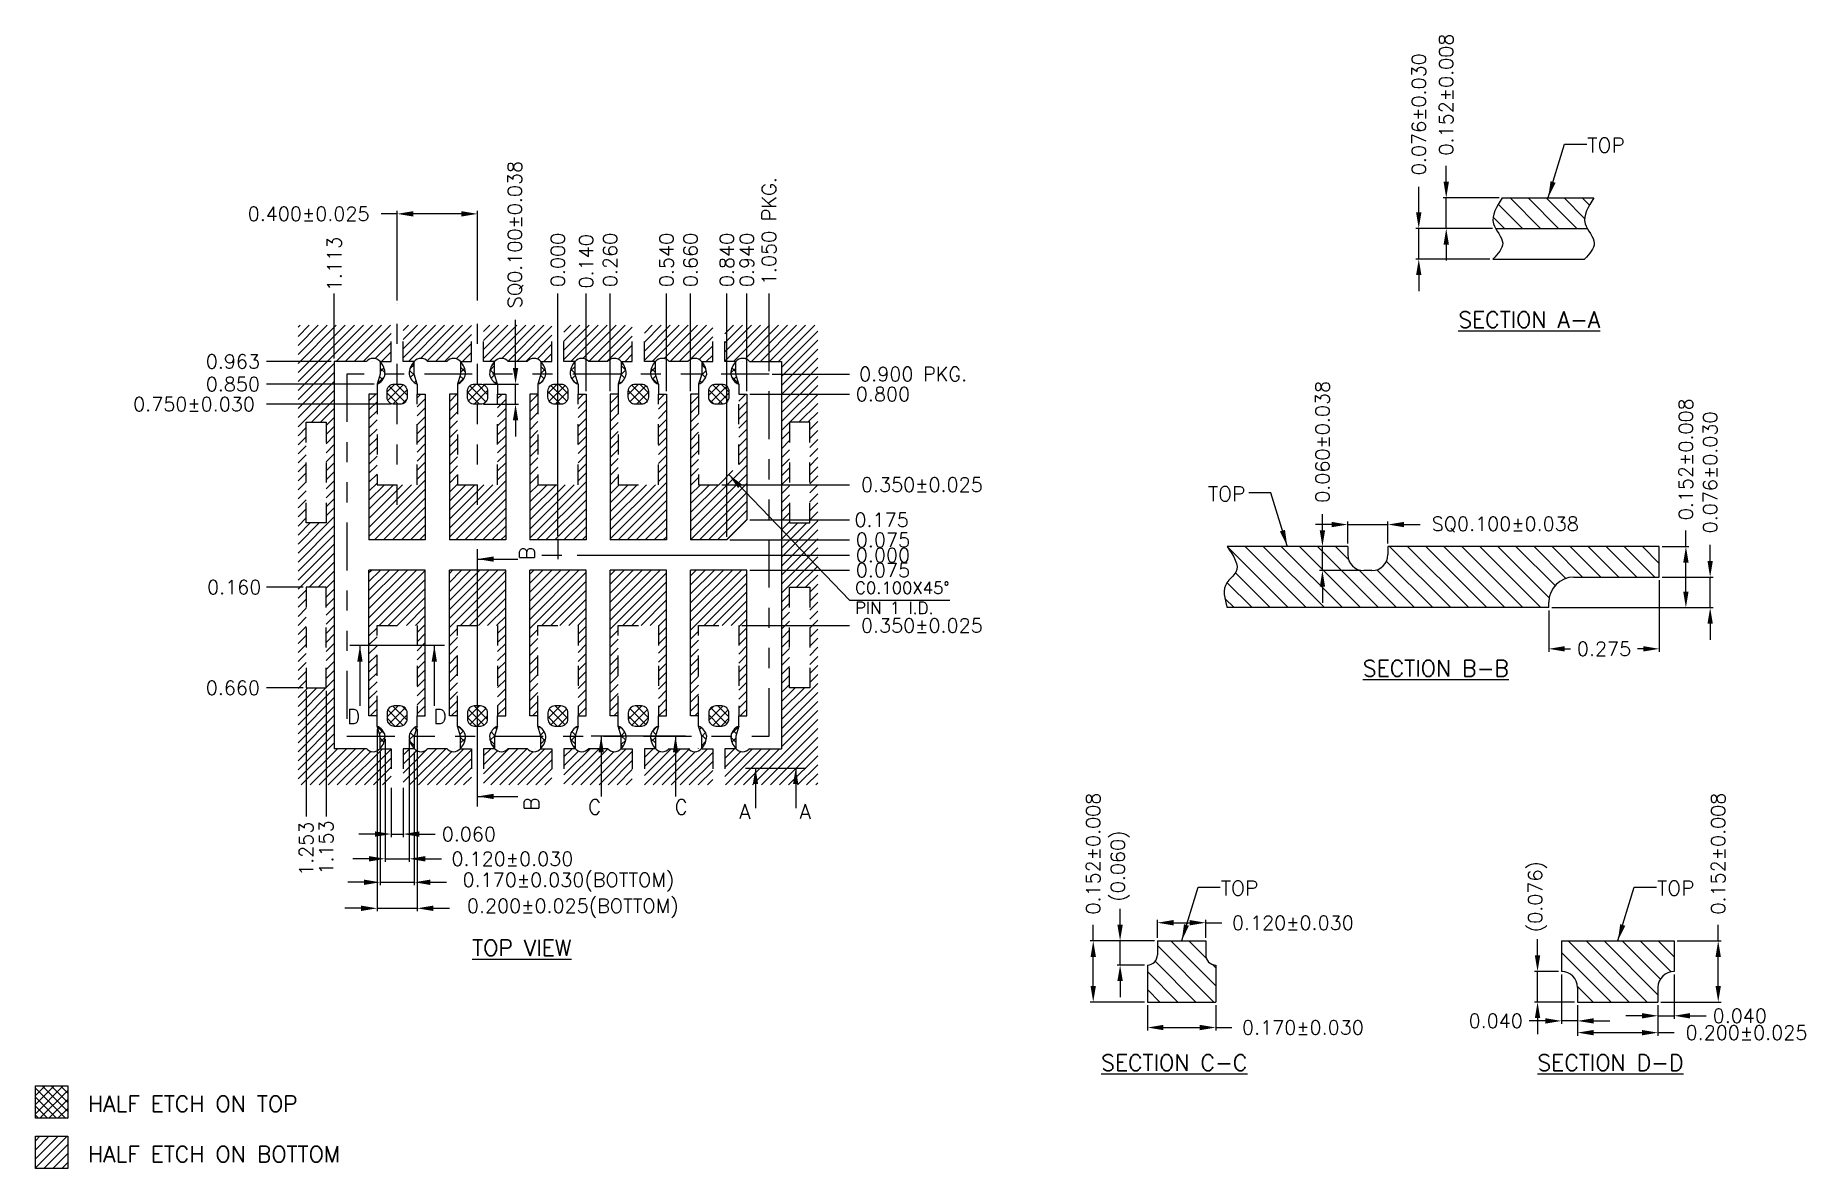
# Model space of a CAD drawing. Header units: millimetres. Extents: x 425.45 to 434.26, y 108.17 to 113.8.
import ezdxf
from ezdxf.enums import TextEntityAlignment as Align

# ---------------------------------------------------------------- set-up
doc = ezdxf.new("R2010")
doc.units = ezdxf.units.MM
doc.header["$LTSCALE"] = 0.5
doc.header["$PDMODE"] = 98
for name, pattern in [('CENTER', [50.8, 31.75, -6.35, 6.35, -6.35]), ('HIDDEN', [0.375, 0.25, -0.125]), ('PHANTOM2', [31.75, 15.875, -3.175, 3.175, -3.175, 3.175, -3.175])]:
    doc.linetypes.add(name, pattern=pattern)
for name, color, linetype in [('1D', 4, 'Continuous'), ('BTM', 7, 'HIDDEN'), ('CEN', 2, 'CENTER'), ('DIM', 3, 'Continuous'), ('HEB', 4, 'Continuous'), ('HET', 6, 'Continuous'), ('PKG', 1, 'PHANTOM2'), ('TB', 7, 'Continuous')]:
    doc.layers.add(name, color=color, linetype=linetype)
doc.styles.add('ADESK1', font='romans', dxfattribs={"bigfont": 'AllInOneBig.shx'})
doc.styles.add('Chinese', font='SimSun.ttf', dxfattribs={"height": 5})
doc.styles.add('SIMPLEX', font='simplex.shx', dxfattribs={"bigfont": 'AllInOneBig.shx'})
doc.dimstyles.new('Standard3', dxfattribs={"dimtxt": 0.08, "dimasz": 0.08, "dimexe": 0.027, "dimexo": 0.027, "dimgap": 0.027, "dimtad": 1, "dimdec": 3, "dimlfac": 1.6, "dimrnd": 0.0005, "dimzin": 1, "dimtxsty": 'SIMPLEX', "dimcen": 0.1905, "dimclrd": 256, "dimclre": 256, "dimclrt": 256, "dimazin": 3, "dimtp": 0.03, "dimtm": 0.03, "dimtfac": 0.8, "dimtdec": 3, "dimtmove": 0, "dimatfit": 3, "dimfxl": 0.05, "dimlwd": -1, "dimlwe": -1})
doc.dimstyles.new('Standard4', dxfattribs={"dimtxt": 0.07, "dimasz": 0.08, "dimexe": 0.015, "dimexo": 0.015, "dimgap": 0.027, "dimtad": 1, "dimdec": 3, "dimrnd": 0.0005, "dimzin": 1, "dimtxsty": 'SIMPLEX', "dimcen": 0.1905, "dimclrd": 256, "dimclre": 256, "dimclrt": 256, "dimazin": 3, "dimtp": 0.03, "dimtm": 0.05, "dimtfac": 0.8, "dimtdec": 3, "dimtmove": 0, "dimatfit": 3, "dimfxl": 0.05, "dimtzin": 4, "dimlwd": -1, "dimlwe": -1})
pattern_1 = [(135, (432.43147, 111.468493), (-0.0449013, -0.0449013), [])]

msp = doc.modelspace()

# ---------------------------------------------------------------- texts
at = {"style": 'ADESK1'}
for p in [(427.9333, 111.1923), (427.955, 109.9463)]:
    msp.add_text('B', height=0.0736, rotation=90, dxfattribs=at).set_placement(p)
for s, p in [('D', (427.0002, 110.3772)), ('D', (427.4302, 110.3772)), ('C', (428.2002, 109.9272)), ('C', (428.6302, 109.9272)), ('A', (428.9515, 109.9045)), ('A', (429.2515, 109.9045))]:
    msp.add_text(s, height=0.0736, dxfattribs=at).set_placement(p)
at = {"layer": '1D', "linetype": 'ByBlock', "style": 'SIMPLEX'}
msp.add_text('%%UTOP VIEW', height=0.08, dxfattribs=at).set_placement((427.6238, 109.2637), align=Align.MIDDLE_LEFT)
at = {"layer": '1D', "ltscale": 0.1, "char_height": 0.08, "width": 0.838553, "attachment_point": 1, "style": 'Chinese'}
for s, insert in [('{\\Fsimplex|c0;\\LSECTION A-A}', (432.5293, 112.4267)), ('{\\Fsimplex|c0;\\LSECTION \\Fsimplex|c134;B\\Fsimplex|c0;-\\Fsimplex|c134;B}', (432.0545, 110.6935)), ('{\\Fsimplex|c0;\\LSECTION \\Fsimplex|c134;C\\Fsimplex|c0;-\\Fsimplex|c134;C}', (430.7529, 108.733)), ('{\\Fsimplex|c0;\\LSECTION \\Fsimplex|c134;D\\Fsimplex|c0;-\\Fsimplex|c134;D}', (432.9229, 108.733))]:
    msp.add_mtext(s, dxfattribs=dict(at, insert=insert))
at = {"layer": 'DIM', "insert": (429.5282, 111.0838), "char_height": 0.06, "attachment_point": 1, "style": 'SIMPLEX'}
msp.add_mtext_dynamic_manual_height_columns('C0.100X45%%D\\PPIN 1 I.D.', width=0.561569, gutter_width=0.8845, heights=[0], dxfattribs=at)
at = {"layer": 'HEB', "linetype": 'ByBlock', "style": 'SIMPLEX'}
msp.add_text('HALF ETCH ON BOTTOM', height=0.08, dxfattribs=at).set_placement((425.7127, 108.2383), align=Align.MIDDLE_LEFT)
at = {"layer": 'HET', "linetype": 'ByBlock', "style": 'SIMPLEX'}
msp.add_text('HALF ETCH ON TOP', height=0.08, dxfattribs=at).set_placement((425.7127, 108.4883), align=Align.MIDDLE_LEFT)
at = {"layer": 'TB', "style": 'ADESK1'}
for p in [(433.1712, 113.2172), (431.2838, 111.484), (431.3479, 109.5235), (433.5179, 109.5235)]:
    msp.add_text('TOP', height=0.07363, dxfattribs=at).set_placement(p)

# ---------------------------------------------------------------- blocks, each defined once
blk = doc.blocks.new('*D100')
at = {"ltscale": 0.1, "transparency": 16777216}
for p, q in [((430.9825, 108.9795), (430.9825, 108.8527)), ((431.3225, 108.9795), (431.3225, 108.8527)), ((431.0625, 108.8677), (431.2425, 108.8677)), ((431.3225, 108.8677), (431.4025, 108.8677))]:
    blk.add_line(p, q, dxfattribs=at)
for points in [[(431.0625, 108.881), (431.0625, 108.8543), (430.9825, 108.8677)], [(431.2425, 108.881), (431.2425, 108.8543), (431.3225, 108.8677)]]:
    blk.add_solid(points, dxfattribs=at)
at = {"layer": 'Defpoints', "color": 0, "ltscale": 0.1, "transparency": 16777216}
for p in [(430.9825, 108.9945), (431.3225, 108.9945), (431.3225, 108.8677)]:
    blk.add_point(p, dxfattribs=at)
at = {"ltscale": 0.1, "transparency": 16777216, "insert": (431.7562, 108.8677), "char_height": 0.07, "attachment_point": 5, "style": 'SIMPLEX'}
blk.add_mtext('\\A1;0.170%%P0.030', dxfattribs=at)
blk = doc.blocks.new('*D101')
at = {"ltscale": 0.1, "transparency": 16777216}
for p, q in [((431.0325, 109.3135), (431.0325, 109.4037)), ((431.1125, 109.3887), (431.1925, 109.3887)), ((431.2725, 109.3135), (431.2725, 109.4037)), ((431.2725, 109.3887), (431.3525, 109.3887))]:
    blk.add_line(p, q, dxfattribs=at)
for points in [[(431.1125, 109.4021), (431.1125, 109.3754), (431.0325, 109.3887)], [(431.1925, 109.4021), (431.1925, 109.3754), (431.2725, 109.3887)]]:
    blk.add_solid(points, dxfattribs=at)
at = {"layer": 'Defpoints', "color": 0, "ltscale": 0.1, "transparency": 16777216}
for p in [(431.2725, 109.3887), (431.0325, 109.2985), (431.2725, 109.2985)]:
    blk.add_point(p, dxfattribs=at)
at = {"ltscale": 0.1, "transparency": 16777216, "insert": (431.7062, 109.3887), "char_height": 0.07, "attachment_point": 5, "style": 'SIMPLEX'}
blk.add_mtext('\\A1;0.120%%P0.030', dxfattribs=at)
blk = doc.blocks.new('*D102')
at = {"ltscale": 0.1, "transparency": 16777216}
for p, q in [((430.8467, 109.3785), (430.8467, 109.4585)), ((431.0175, 109.2985), (430.8317, 109.2985)), ((430.8467, 109.1785), (430.8467, 109.2985)), ((430.9675, 109.1785), (430.8317, 109.1785)), ((430.8467, 109.0985), (430.8467, 109.0185))]:
    blk.add_line(p, q, dxfattribs=at)
for points in [[(430.8333, 109.3785), (430.86, 109.3785), (430.8467, 109.2985)], [(430.8333, 109.0985), (430.86, 109.0985), (430.8467, 109.1785)]]:
    blk.add_solid(points, dxfattribs=at)
at = {"layer": 'Defpoints', "color": 0, "ltscale": 0.1, "transparency": 16777216}
for p in [(430.8467, 109.2985), (431.0325, 109.2985), (430.9825, 109.1785)]:
    blk.add_point(p, dxfattribs=at)
at = {"ltscale": 0.1, "transparency": 16777216, "insert": (430.8467, 109.6705), "char_height": 0.07, "attachment_point": 5, "rotation": 90, "style": 'SIMPLEX'}
blk.add_mtext('\\A1;(0.060)', dxfattribs=at)
blk = doc.blocks.new('*D103')
at = {"ltscale": 0.1, "transparency": 16777216}
for p, q in [((430.7131, 109.2985), (430.7131, 109.3785)), ((431.0175, 109.2985), (430.6981, 109.2985)), ((430.7131, 109.0745), (430.7131, 109.2185)), ((430.9675, 108.9945), (430.6981, 108.9945))]:
    blk.add_line(p, q, dxfattribs=at)
for points in [[(430.6998, 109.2185), (430.7264, 109.2185), (430.7131, 109.2985)], [(430.6998, 109.0745), (430.7264, 109.0745), (430.7131, 108.9945)]]:
    blk.add_solid(points, dxfattribs=at)
at = {"layer": 'Defpoints', "color": 0, "ltscale": 0.1, "transparency": 16777216}
for p in [(430.7131, 109.2985), (431.0325, 109.2985), (430.9825, 108.9945)]:
    blk.add_point(p, dxfattribs=at)
at = {"ltscale": 0.1, "transparency": 16777216, "insert": (430.7131, 109.7322), "char_height": 0.07, "attachment_point": 5, "rotation": 90, "style": 'SIMPLEX'}
blk.add_mtext('\\A1;0.152%%P0.008', dxfattribs=at)
blk = doc.blocks.new('*D104')
at = {"ltscale": 0.1, "transparency": 16777216}
for p, q in [((433.1225, 108.9795), (433.1225, 108.8272)), ((433.5225, 108.9795), (433.5225, 108.8272)), ((433.2025, 108.8422), (433.4425, 108.8422)), ((433.5225, 108.8422), (433.6025, 108.8422))]:
    blk.add_line(p, q, dxfattribs=at)
for points in [[(433.2025, 108.8555), (433.2025, 108.8289), (433.1225, 108.8422)], [(433.4425, 108.8555), (433.4425, 108.8289), (433.5225, 108.8422)]]:
    blk.add_solid(points, dxfattribs=at)
at = {"layer": 'Defpoints', "color": 0, "ltscale": 0.1, "transparency": 16777216}
for p in [(433.1225, 108.9945), (433.5225, 108.9945), (433.5225, 108.8422)]:
    blk.add_point(p, dxfattribs=at)
at = {"ltscale": 0.1, "transparency": 16777216, "insert": (433.9628, 108.8422), "char_height": 0.07, "attachment_point": 5, "style": 'SIMPLEX'}
blk.add_mtext('\\A1;0.200%%P0.025', dxfattribs=at)
blk = doc.blocks.new('*D105')
at = {"ltscale": 0.1, "transparency": 16777216}
for p, q in [((433.0425, 109.1315), (433.0425, 108.8856)), ((433.1225, 108.9795), (433.1225, 108.8856)), ((432.9625, 108.9006), (432.8825, 108.9006)), ((433.1225, 108.9006), (433.0425, 108.9006)), ((433.2025, 108.9006), (433.2825, 108.9006))]:
    blk.add_line(p, q, dxfattribs=at)
for points in [[(432.9625, 108.914), (432.9625, 108.8873), (433.0425, 108.9006)], [(433.2025, 108.914), (433.2025, 108.8873), (433.1225, 108.9006)]]:
    blk.add_solid(points, dxfattribs=at)
at = {"layer": 'Defpoints', "color": 0, "ltscale": 0.1, "transparency": 16777216}
for p in [(433.0425, 109.1465), (433.1225, 108.9945), (433.0425, 108.9006)]:
    blk.add_point(p, dxfattribs=at)
at = {"ltscale": 0.1, "transparency": 16777216, "insert": (432.7155, 108.9006), "char_height": 0.07, "attachment_point": 5, "style": 'SIMPLEX'}
blk.add_mtext('\\A1;0.040', dxfattribs=at)
blk = doc.blocks.new('*D106')
at = {"ltscale": 0.1, "transparency": 16777216}
for p, q in [((433.6025, 109.1315), (433.6025, 108.9111)), ((433.5225, 108.9795), (433.5225, 108.9111)), ((433.4425, 108.9261), (433.3625, 108.9261)), ((433.5225, 108.9261), (433.6025, 108.9261)), ((433.6825, 108.9261), (433.7625, 108.9261))]:
    blk.add_line(p, q, dxfattribs=at)
for points in [[(433.4425, 108.9395), (433.4425, 108.9128), (433.5225, 108.9261)], [(433.6825, 108.9395), (433.6825, 108.9128), (433.6025, 108.9261)]]:
    blk.add_solid(points, dxfattribs=at)
at = {"layer": 'Defpoints', "color": 0, "ltscale": 0.1, "transparency": 16777216}
for p in [(433.6025, 109.1465), (433.5225, 108.9945), (433.6025, 108.9261)]:
    blk.add_point(p, dxfattribs=at)
at = {"ltscale": 0.1, "transparency": 16777216, "insert": (433.9295, 108.9261), "char_height": 0.07, "attachment_point": 5, "style": 'SIMPLEX'}
blk.add_mtext('\\A1;0.040', dxfattribs=at)
blk = doc.blocks.new('*D107')
at = {"ltscale": 0.1, "transparency": 16777216}
for p, q in [((432.9233, 109.2265), (432.9233, 109.3065)), ((433.0275, 109.1465), (432.9083, 109.1465)), ((432.9233, 108.9945), (432.9233, 109.1465)), ((433.1075, 108.9945), (432.9083, 108.9945)), ((432.9233, 108.9145), (432.9233, 108.8345))]:
    blk.add_line(p, q, dxfattribs=at)
for points in [[(432.91, 109.2265), (432.9367, 109.2265), (432.9233, 109.1465)], [(432.91, 108.9145), (432.9367, 108.9145), (432.9233, 108.9945)]]:
    blk.add_solid(points, dxfattribs=at)
at = {"layer": 'Defpoints', "color": 0, "ltscale": 0.1, "transparency": 16777216}
for p in [(432.9233, 109.1465), (433.0425, 109.1465), (433.1225, 108.9945)]:
    blk.add_point(p, dxfattribs=at)
at = {"ltscale": 0.1, "transparency": 16777216, "insert": (432.9233, 109.5185), "char_height": 0.07, "attachment_point": 5, "rotation": 90, "style": 'SIMPLEX'}
blk.add_mtext('\\A1;(0.076)', dxfattribs=at)
blk = doc.blocks.new('*D108')
at = {"ltscale": 0.1, "transparency": 16777216}
for p, q in [((433.8221, 109.2985), (433.8221, 109.3785)), ((433.6175, 109.2985), (433.8371, 109.2985)), ((433.8221, 109.0745), (433.8221, 109.2185)), ((433.5375, 108.9945), (433.8371, 108.9945))]:
    blk.add_line(p, q, dxfattribs=at)
for points in [[(433.8088, 109.2185), (433.8355, 109.2185), (433.8221, 109.2985)], [(433.8088, 109.0745), (433.8355, 109.0745), (433.8221, 108.9945)]]:
    blk.add_solid(points, dxfattribs=at)
at = {"layer": 'Defpoints', "color": 0, "ltscale": 0.1, "transparency": 16777216}
for p in [(433.6025, 109.2985), (433.8221, 109.2985), (433.5225, 108.9945)]:
    blk.add_point(p, dxfattribs=at)
at = {"ltscale": 0.1, "transparency": 16777216, "insert": (433.8221, 109.7322), "char_height": 0.07, "attachment_point": 5, "rotation": 90, "style": 'SIMPLEX'}
blk.add_mtext('\\A1;0.152%%P0.008', dxfattribs=at)
blk = doc.blocks.new('*D131')
at = {"ltscale": 0.1, "transparency": 16777216}
for p, q in [((433.5291, 111.0921), (433.5291, 110.7353)), ((432.9791, 110.9401), (432.9791, 110.7353)), ((433.0591, 110.7503), (433.0871, 110.7503)), ((433.4491, 110.7503), (433.4211, 110.7503))]:
    blk.add_line(p, q, dxfattribs=at)
for points in [[(433.0591, 110.7636), (433.0591, 110.7369), (432.9791, 110.7503)], [(433.4491, 110.7636), (433.4491, 110.7369), (433.5291, 110.7503)]]:
    blk.add_solid(points, dxfattribs=at)
at = {"layer": 'Defpoints', "color": 0, "ltscale": 0.1, "transparency": 16777216}
for p in [(433.5291, 111.1071), (432.9791, 110.9551), (433.5291, 110.7503)]:
    blk.add_point(p, dxfattribs=at)
at = {"ltscale": 0.1, "transparency": 16777216, "insert": (433.2541, 110.7503), "char_height": 0.07, "attachment_point": 5, "style": 'SIMPLEX'}
blk.add_mtext('\\A1;0.275', dxfattribs=at)
blk = doc.blocks.new('*D132')
at = {"ltscale": 0.1, "transparency": 16777216}
for p, q in [((433.782, 111.1871), (433.782, 111.2671)), ((433.5441, 111.1071), (433.797, 111.1071)), ((433.782, 110.9551), (433.782, 111.1071)), ((432.9941, 110.9551), (433.797, 110.9551)), ((433.782, 110.8751), (433.782, 110.7951))]:
    blk.add_line(p, q, dxfattribs=at)
for points in [[(433.7687, 111.1871), (433.7953, 111.1871), (433.782, 111.1071)], [(433.7687, 110.8751), (433.7953, 110.8751), (433.782, 110.9551)]]:
    blk.add_solid(points, dxfattribs=at)
at = {"layer": 'Defpoints', "color": 0, "ltscale": 0.1, "transparency": 16777216}
for p in [(433.5291, 111.1071), (433.782, 111.1071), (432.9791, 110.9551)]:
    blk.add_point(p, dxfattribs=at)
at = {"ltscale": 0.1, "transparency": 16777216, "insert": (433.782, 111.6274), "char_height": 0.07, "attachment_point": 5, "rotation": 90, "style": 'SIMPLEX'}
blk.add_mtext('\\A1;0.076%%P0.030', dxfattribs=at)
blk = doc.blocks.new('*D133')
at = {"ltscale": 0.1, "transparency": 16777216}
for p, q in [((433.6614, 111.2591), (433.6614, 111.3391)), ((433.5441, 111.2591), (433.6764, 111.2591)), ((433.6614, 111.0351), (433.6614, 111.1791)), ((432.9941, 110.9551), (433.6764, 110.9551))]:
    blk.add_line(p, q, dxfattribs=at)
for points in [[(433.6481, 111.1791), (433.6747, 111.1791), (433.6614, 111.2591)], [(433.6481, 111.0351), (433.6747, 111.0351), (433.6614, 110.9551)]]:
    blk.add_solid(points, dxfattribs=at)
at = {"layer": 'Defpoints', "color": 0, "ltscale": 0.1, "transparency": 16777216}
for p in [(433.5291, 111.2591), (433.6614, 111.2591), (432.9791, 110.9551)]:
    blk.add_point(p, dxfattribs=at)
at = {"ltscale": 0.1, "transparency": 16777216, "insert": (433.6614, 111.6927), "char_height": 0.07, "attachment_point": 5, "rotation": 90, "style": 'SIMPLEX'}
blk.add_mtext('\\A1;0.152%%P0.008', dxfattribs=at)
blk = doc.blocks.new('*D134')
at = {"ltscale": 0.1, "transparency": 16777216}
for p, q in [((431.8532, 111.3391), (431.8532, 111.4191)), ((431.9641, 111.2591), (431.8382, 111.2591)), ((431.8532, 111.1391), (431.8532, 111.2591)), ((432.0441, 111.1391), (431.8382, 111.1391)), ((431.8532, 111.0591), (431.8532, 110.9791))]:
    blk.add_line(p, q, dxfattribs=at)
for points in [[(431.8399, 111.3391), (431.8666, 111.3391), (431.8532, 111.2591)], [(431.8399, 111.0591), (431.8666, 111.0591), (431.8532, 111.1391)]]:
    blk.add_solid(points, dxfattribs=at)
at = {"layer": 'Defpoints', "color": 0, "ltscale": 0.1, "transparency": 16777216}
for p in [(431.8532, 111.2591), (431.9791, 111.2591), (432.0591, 111.1391)]:
    blk.add_point(p, dxfattribs=at)
at = {"ltscale": 0.1, "transparency": 16777216, "insert": (431.8532, 111.7794), "char_height": 0.07, "attachment_point": 5, "rotation": 90, "style": 'SIMPLEX'}
blk.add_mtext('\\A1;0.060%%P0.038', dxfattribs=at)
blk = doc.blocks.new('*D130')
at = {"ltscale": 0.1, "transparency": 16777216}
for p, q in [((431.8991, 111.3682), (431.8191, 111.3682)), ((431.9791, 111.2741), (431.9791, 111.3832)), ((431.9791, 111.3682), (432.1791, 111.3682)), ((432.1791, 111.2741), (432.1791, 111.3832)), ((432.2591, 111.3682), (432.3391, 111.3682))]:
    blk.add_line(p, q, dxfattribs=at)
for points in [[(431.8991, 111.3815), (431.8991, 111.3549), (431.9791, 111.3682)], [(432.2591, 111.3815), (432.2591, 111.3549), (432.1791, 111.3682)]]:
    blk.add_solid(points, dxfattribs=at)
at = {"layer": 'Defpoints', "color": 0, "ltscale": 0.1, "transparency": 16777216}
for p in [(432.1791, 111.3682), (431.9791, 111.2591), (432.1791, 111.2591)]:
    blk.add_point(p, dxfattribs=at)
at = {"ltscale": 0.1, "transparency": 16777216, "insert": (432.7627, 111.3682), "char_height": 0.07, "attachment_point": 5, "style": 'SIMPLEX'}
blk.add_mtext('\\A1;SQ0.100%%P0.038', dxfattribs=at)
blk = doc.blocks.new('*D146')
at = {"layer": 'Defpoints', "color": 0, "ltscale": 0.1, "transparency": 16777216}
for p in [(428.0502, 111.2165), (428.1302, 111.2165), (429.5002, 111.2165)]:
    blk.add_point(p, dxfattribs=at)
at = {"layer": 'DIM', "linetype": 'ByBlock', "ltscale": 0.1, "transparency": 16777216}
blk.add_line((428.1452, 111.2165), (429.5002, 111.2165), dxfattribs=at)
at = {"layer": 'DIM', "ltscale": 0.1, "transparency": 16777216, "insert": (429.6672, 111.2165), "char_height": 0.07, "attachment_point": 5, "style": 'SIMPLEX'}
blk.add_mtext('\\A1;0.000', dxfattribs=at)
blk = doc.blocks.new('*D147')
at = {"layer": 'Defpoints', "color": 0, "ltscale": 0.1, "transparency": 16777216}
for p in [(428.0502, 112.5165), (428.0502, 111.2965), (428.0502, 111.2165)]:
    blk.add_point(p, dxfattribs=at)
at = {"layer": 'DIM', "linetype": 'ByBlock', "ltscale": 0.1, "transparency": 16777216}
blk.add_line((428.0502, 111.3115), (428.0502, 112.5165), dxfattribs=at)
at = {"layer": 'DIM', "ltscale": 0.1, "transparency": 16777216, "insert": (428.0502, 112.6835), "char_height": 0.07, "attachment_point": 5, "rotation": 90, "style": 'SIMPLEX'}
blk.add_mtext('\\A1;0.000', dxfattribs=at)
blk = doc.blocks.new('*D148')
at = {"layer": 'Defpoints', "color": 0, "transparency": 16777216}
for p in [(429.1002, 112.1165), (429.5002, 112.1165), (428.0502, 111.2165)]:
    blk.add_point(p, dxfattribs=at)
at = {"layer": 'DIM', "linetype": 'ByBlock', "transparency": 16777216}
blk.add_line((429.1152, 112.1165), (429.5002, 112.1165), dxfattribs=at)
at = {"layer": 'DIM', "color": 1, "transparency": 16777216, "insert": (429.8172, 112.1165), "char_height": 0.07, "attachment_point": 5, "style": 'SIMPLEX'}
blk.add_mtext('\\A1;0.900 PKG.', dxfattribs=at)
blk = doc.blocks.new('*D136')
at = {"layer": 'Defpoints', "color": 0, "transparency": 16777216}
for p in [(429.1002, 112.5165), (429.1002, 112.1165), (428.0502, 111.2165)]:
    blk.add_point(p, dxfattribs=at)
at = {"layer": 'DIM', "linetype": 'ByBlock', "transparency": 16777216}
blk.add_line((429.1002, 112.1315), (429.1002, 112.5165), dxfattribs=at)
at = {"layer": 'DIM', "color": 1, "transparency": 16777216, "insert": (429.1002, 112.8269), "char_height": 0.07, "attachment_point": 5, "rotation": 90, "style": 'SIMPLEX'}
blk.add_mtext('\\A1;1.050 PKG.', dxfattribs=at)
blk = doc.blocks.new('*D149')
at = {"layer": 'Defpoints', "color": 0, "ltscale": 0.1, "transparency": 16777216}
for p in [(428.9902, 111.3915), (429.5002, 111.3915), (428.0502, 111.2165)]:
    blk.add_point(p, dxfattribs=at)
at = {"layer": 'DIM', "linetype": 'ByBlock', "ltscale": 0.1, "transparency": 16777216}
blk.add_line((429.0052, 111.3915), (429.5002, 111.3915), dxfattribs=at)
at = {"layer": 'DIM', "ltscale": 0.1, "transparency": 16777216, "insert": (429.6605, 111.3915), "char_height": 0.07, "attachment_point": 5, "style": 'SIMPLEX'}
blk.add_mtext('\\A1;0.175', dxfattribs=at)
blk = doc.blocks.new('*D150')
at = {"layer": 'Defpoints', "color": 0, "ltscale": 0.1, "transparency": 16777216}
for p in [(428.9902, 112.5165), (428.9902, 112.0165), (428.0502, 111.2165)]:
    blk.add_point(p, dxfattribs=at)
at = {"layer": 'DIM', "linetype": 'ByBlock', "ltscale": 0.1, "transparency": 16777216}
blk.add_line((428.9902, 112.0315), (428.9902, 112.5165), dxfattribs=at)
at = {"layer": 'DIM', "ltscale": 0.1, "transparency": 16777216, "insert": (428.9902, 112.6835), "char_height": 0.07, "attachment_point": 5, "rotation": 90, "style": 'SIMPLEX'}
blk.add_mtext('\\A1;0.940', dxfattribs=at)
blk = doc.blocks.new('*D151')
at = {"layer": 'Defpoints', "color": 0, "ltscale": 0.1, "transparency": 16777216}
for p in [(428.8902, 112.5165), (428.8902, 111.2915), (428.0502, 111.2165)]:
    blk.add_point(p, dxfattribs=at)
at = {"layer": 'DIM', "linetype": 'ByBlock', "ltscale": 0.1, "transparency": 16777216}
blk.add_line((428.8902, 111.3065), (428.8902, 112.5165), dxfattribs=at)
at = {"layer": 'DIM', "ltscale": 0.1, "transparency": 16777216, "insert": (428.8902, 112.6835), "char_height": 0.07, "attachment_point": 5, "rotation": 90, "style": 'SIMPLEX'}
blk.add_mtext('\\A1;0.840', dxfattribs=at)
blk = doc.blocks.new('*D152')
at = {"layer": 'Defpoints', "color": 0, "ltscale": 0.1, "transparency": 16777216}
for p in [(428.7102, 112.5165), (428.7102, 112.0165), (428.0502, 111.2165)]:
    blk.add_point(p, dxfattribs=at)
at = {"layer": 'DIM', "linetype": 'ByBlock', "ltscale": 0.1, "transparency": 16777216}
blk.add_line((428.7102, 112.0315), (428.7102, 112.5165), dxfattribs=at)
at = {"layer": 'DIM', "ltscale": 0.1, "transparency": 16777216, "insert": (428.7102, 112.6835), "char_height": 0.07, "attachment_point": 5, "rotation": 90, "style": 'SIMPLEX'}
blk.add_mtext('\\A1;0.660', dxfattribs=at)
blk = doc.blocks.new('*D153')
at = {"layer": 'Defpoints', "color": 0, "ltscale": 0.1, "transparency": 16777216}
for p in [(428.5902, 112.5165), (428.5902, 112.0165), (428.0502, 111.2165)]:
    blk.add_point(p, dxfattribs=at)
at = {"layer": 'DIM', "linetype": 'ByBlock', "ltscale": 0.1, "transparency": 16777216}
blk.add_line((428.5902, 112.0315), (428.5902, 112.5165), dxfattribs=at)
at = {"layer": 'DIM', "ltscale": 0.1, "transparency": 16777216, "insert": (428.5902, 112.6835), "char_height": 0.07, "attachment_point": 5, "rotation": 90, "style": 'SIMPLEX'}
blk.add_mtext('\\A1;0.540', dxfattribs=at)
blk = doc.blocks.new('*D154')
at = {"layer": 'Defpoints', "color": 0, "ltscale": 0.1, "transparency": 16777216}
for p in [(428.3102, 112.5165), (428.3102, 112.0165), (428.0502, 111.2165)]:
    blk.add_point(p, dxfattribs=at)
at = {"layer": 'DIM', "linetype": 'ByBlock', "ltscale": 0.1, "transparency": 16777216}
blk.add_line((428.3102, 112.0315), (428.3102, 112.5165), dxfattribs=at)
at = {"layer": 'DIM', "ltscale": 0.1, "transparency": 16777216, "insert": (428.3102, 112.6835), "char_height": 0.07, "attachment_point": 5, "rotation": 90, "style": 'SIMPLEX'}
blk.add_mtext('\\A1;0.260', dxfattribs=at)
blk = doc.blocks.new('*D155')
at = {"layer": 'Defpoints', "color": 0, "ltscale": 0.1, "transparency": 16777216}
for p in [(428.1902, 112.5165), (428.1902, 112.0165), (428.0502, 111.2165)]:
    blk.add_point(p, dxfattribs=at)
at = {"layer": 'DIM', "linetype": 'ByBlock', "ltscale": 0.1, "transparency": 16777216}
blk.add_line((428.1902, 112.0315), (428.1902, 112.5165), dxfattribs=at)
at = {"layer": 'DIM', "ltscale": 0.1, "transparency": 16777216, "insert": (428.1902, 112.6769), "char_height": 0.07, "attachment_point": 5, "rotation": 90, "style": 'SIMPLEX'}
blk.add_mtext('\\A1;0.140', dxfattribs=at)
blk = doc.blocks.new('*D137')
at = {"layer": 'Defpoints', "color": 0, "ltscale": 0.1, "transparency": 16777216}
for p in [(428.9902, 112.0165), (429.5002, 112.0165), (428.0502, 111.2165)]:
    blk.add_point(p, dxfattribs=at)
at = {"layer": 'DIM', "linetype": 'ByBlock', "ltscale": 0.1, "transparency": 16777216}
blk.add_line((429.0052, 112.0165), (429.5002, 112.0165), dxfattribs=at)
at = {"layer": 'DIM', "ltscale": 0.1, "transparency": 16777216, "insert": (429.6672, 112.0165), "char_height": 0.07, "attachment_point": 5, "style": 'SIMPLEX'}
blk.add_mtext('\\A1;0.800', dxfattribs=at)
blk = doc.blocks.new('*D156')
at = {"layer": 'Defpoints', "color": 0, "ltscale": 0.1, "transparency": 16777216}
for p in [(426.6002, 111.9665), (427.2352, 111.9665), (428.0502, 111.2165)]:
    blk.add_point(p, dxfattribs=at)
at = {"layer": 'DIM', "linetype": 'ByBlock', "ltscale": 0.1, "transparency": 16777216}
blk.add_line((427.2202, 111.9665), (426.6002, 111.9665), dxfattribs=at)
at = {"layer": 'DIM', "ltscale": 0.1, "transparency": 16777216, "insert": (426.2398, 111.9665), "char_height": 0.07, "attachment_point": 5, "style": 'SIMPLEX'}
blk.add_mtext('\\A1;0.750%%P0.030', dxfattribs=at)
blk = doc.blocks.new('*D157')
at = {"layer": 'Defpoints', "color": 0, "ltscale": 0.1, "transparency": 16777216}
for p in [(426.9377, 112.5165), (426.9377, 112.179), (428.0502, 111.2165)]:
    blk.add_point(p, dxfattribs=at)
at = {"layer": 'DIM', "linetype": 'ByBlock', "ltscale": 0.1, "transparency": 16777216}
blk.add_line((426.9377, 112.194), (426.9377, 112.5165), dxfattribs=at)
at = {"layer": 'DIM', "ltscale": 0.1, "transparency": 16777216, "insert": (426.9377, 112.6635), "char_height": 0.07, "attachment_point": 5, "rotation": 90, "style": 'SIMPLEX'}
blk.add_mtext('\\A1;1.113', dxfattribs=at)
blk = doc.blocks.new('*D138')
at = {"layer": 'Defpoints', "color": 0, "ltscale": 0.1, "transparency": 16777216}
for p in [(426.6002, 112.179), (426.9377, 112.179), (428.0502, 111.2165)]:
    blk.add_point(p, dxfattribs=at)
at = {"layer": 'DIM', "linetype": 'ByBlock', "ltscale": 0.1, "transparency": 16777216}
blk.add_line((426.9227, 112.179), (426.6002, 112.179), dxfattribs=at)
at = {"layer": 'DIM', "ltscale": 0.1, "transparency": 16777216, "insert": (426.4332, 112.179), "char_height": 0.07, "attachment_point": 5, "style": 'SIMPLEX'}
blk.add_mtext('\\A1;0.963', dxfattribs=at)
blk = doc.blocks.new('*D158')
at = {"layer": 'Defpoints', "color": 0, "ltscale": 0.1, "transparency": 16777216}
for p in [(426.6002, 112.0665), (427.1502, 112.0665), (428.0502, 111.2165)]:
    blk.add_point(p, dxfattribs=at)
at = {"layer": 'DIM', "linetype": 'ByBlock', "ltscale": 0.1, "transparency": 16777216}
blk.add_line((427.1352, 112.0665), (426.6002, 112.0665), dxfattribs=at)
at = {"layer": 'DIM', "ltscale": 0.1, "transparency": 16777216, "insert": (426.4332, 112.0665), "char_height": 0.07, "attachment_point": 5, "style": 'SIMPLEX'}
blk.add_mtext('\\A1;0.850', dxfattribs=at)
blk = doc.blocks.new('*D159')
at = {"layer": 'Defpoints', "color": 0, "ltscale": 0.1, "transparency": 16777216}
for p in [(428.8502, 111.5665), (429.5002, 111.5665), (428.0502, 111.2165)]:
    blk.add_point(p, dxfattribs=at)
at = {"layer": 'DIM', "linetype": 'ByBlock', "ltscale": 0.1, "transparency": 16777216}
blk.add_line((428.8652, 111.5665), (429.5002, 111.5665), dxfattribs=at)
at = {"layer": 'DIM', "ltscale": 0.1, "transparency": 16777216, "insert": (429.8605, 111.5665), "char_height": 0.07, "attachment_point": 5, "style": 'SIMPLEX'}
blk.add_mtext('\\A1;0.350%%P0.025', dxfattribs=at)
blk = doc.blocks.new('*D160')
at = {"layer": 'Defpoints', "color": 0, "ltscale": 0.1, "transparency": 16777216}
for p in [(428.0502, 111.2165), (428.9502, 110.8665), (429.5002, 110.8665)]:
    blk.add_point(p, dxfattribs=at)
at = {"layer": 'DIM', "linetype": 'ByBlock', "ltscale": 0.1, "transparency": 16777216}
blk.add_line((428.9652, 110.8665), (429.5002, 110.8665), dxfattribs=at)
at = {"layer": 'DIM', "ltscale": 0.1, "transparency": 16777216, "insert": (429.8605, 110.8665), "char_height": 0.07, "attachment_point": 5, "style": 'SIMPLEX'}
blk.add_mtext('\\A1;0.350%%P0.025', dxfattribs=at)
blk = doc.blocks.new('*D161')
at = {"layer": 'Defpoints', "color": 0, "ltscale": 0.1, "transparency": 16777216}
for p in [(428.8902, 111.2915), (429.5002, 111.2915), (428.0502, 111.2165)]:
    blk.add_point(p, dxfattribs=at)
at = {"layer": 'DIM', "linetype": 'ByBlock', "ltscale": 0.1, "transparency": 16777216}
blk.add_line((428.9052, 111.2915), (429.5002, 111.2915), dxfattribs=at)
at = {"layer": 'DIM', "ltscale": 0.1, "transparency": 16777216, "insert": (429.6672, 111.2915), "char_height": 0.07, "attachment_point": 5, "style": 'SIMPLEX'}
blk.add_mtext('\\A1;0.075', dxfattribs=at)
blk = doc.blocks.new('*D162')
at = {"layer": 'Defpoints', "color": 0, "ltscale": 0.1, "transparency": 16777216}
for p in [(428.0502, 111.2165), (428.9902, 111.1415), (429.5002, 111.1415)]:
    blk.add_point(p, dxfattribs=at)
at = {"layer": 'DIM', "linetype": 'ByBlock', "ltscale": 0.1, "transparency": 16777216}
blk.add_line((429.0052, 111.1415), (429.5002, 111.1415), dxfattribs=at)
at = {"layer": 'DIM', "ltscale": 0.1, "transparency": 16777216, "insert": (429.6672, 111.1415), "char_height": 0.07, "attachment_point": 5, "style": 'SIMPLEX'}
blk.add_mtext('\\A1;0.075', dxfattribs=at)
blk = doc.blocks.new('*D163')
at = {"layer": 'Defpoints', "color": 0, "ltscale": 0.1, "transparency": 16777216}
for p in [(428.0502, 111.2165), (426.6002, 111.0565), (426.7977, 111.0565)]:
    blk.add_point(p, dxfattribs=at)
at = {"layer": 'DIM', "linetype": 'ByBlock', "ltscale": 0.1, "transparency": 16777216}
blk.add_line((426.7827, 111.0565), (426.6002, 111.0565), dxfattribs=at)
at = {"layer": 'DIM', "ltscale": 0.1, "transparency": 16777216, "insert": (426.4398, 111.0565), "char_height": 0.07, "attachment_point": 5, "style": 'SIMPLEX'}
blk.add_mtext('\\A1;0.160', dxfattribs=at)
blk = doc.blocks.new('*D164')
at = {"layer": 'Defpoints', "color": 0, "ltscale": 0.1, "transparency": 16777216}
for p in [(428.0502, 111.2165), (426.6002, 110.5565), (426.7977, 110.5565)]:
    blk.add_point(p, dxfattribs=at)
at = {"layer": 'DIM', "linetype": 'ByBlock', "ltscale": 0.1, "transparency": 16777216}
blk.add_line((426.7827, 110.5565), (426.6002, 110.5565), dxfattribs=at)
at = {"layer": 'DIM', "ltscale": 0.1, "transparency": 16777216, "insert": (426.4332, 110.5565), "char_height": 0.07, "attachment_point": 5, "style": 'SIMPLEX'}
blk.add_mtext('\\A1;0.660', dxfattribs=at)
blk = doc.blocks.new('*D135')
at = {"layer": 'Defpoints', "color": 0, "ltscale": 0.1, "transparency": 16777216}
for p in [(428.0502, 111.2165), (426.7977, 110.5565), (426.7977, 109.9165)]:
    blk.add_point(p, dxfattribs=at)
at = {"layer": 'DIM', "linetype": 'ByBlock', "ltscale": 0.1, "transparency": 16777216}
blk.add_line((426.7977, 110.5415), (426.7977, 109.9165), dxfattribs=at)
at = {"layer": 'DIM', "ltscale": 0.1, "transparency": 16777216, "insert": (426.7977, 109.7562), "char_height": 0.07, "attachment_point": 5, "rotation": 90, "style": 'SIMPLEX'}
blk.add_mtext('\\A1;1.253', dxfattribs=at)
blk = doc.blocks.new('*D139')
at = {"layer": 'Defpoints', "color": 0, "ltscale": 0.1, "transparency": 16777216}
for p in [(428.0502, 111.2165), (426.8977, 110.5565), (426.8977, 109.9165)]:
    blk.add_point(p, dxfattribs=at)
at = {"layer": 'DIM', "linetype": 'ByBlock', "ltscale": 0.1, "transparency": 16777216}
blk.add_line((426.8977, 110.5415), (426.8977, 109.9165), dxfattribs=at)
at = {"layer": 'DIM', "ltscale": 0.1, "transparency": 16777216, "insert": (426.8977, 109.7629), "char_height": 0.07, "attachment_point": 5, "rotation": 90, "style": 'SIMPLEX'}
blk.add_mtext('\\A1;1.153', dxfattribs=at)
blk = doc.blocks.new('*D140')
at = {"layer": 'Defpoints', "color": 0, "ltscale": 0.1, "transparency": 16777216}
for p in [(427.2502, 112.9128), (427.2502, 112.4665), (427.6502, 112.4665)]:
    blk.add_point(p, dxfattribs=at)
at = {"layer": 'DIM', "linetype": 'ByBlock', "ltscale": 0.1, "transparency": 16777216}
for p, q in [((427.2502, 112.9128), (427.1702, 112.9128)), ((427.2502, 112.4815), (427.2502, 112.9278)), ((427.5702, 112.9128), (427.3302, 112.9128)), ((427.6502, 112.4815), (427.6502, 112.9278))]:
    blk.add_line(p, q, dxfattribs=at)
at = {"layer": 'DIM', "ltscale": 0.1, "transparency": 16777216}
for points in [[(427.3302, 112.9261), (427.3302, 112.8994), (427.2502, 112.9128)], [(427.5702, 112.9261), (427.5702, 112.8994), (427.6502, 112.9128)]]:
    blk.add_solid(points, dxfattribs=at)
at = {"layer": 'DIM', "ltscale": 0.1, "transparency": 16777216, "insert": (426.8098, 112.9128), "char_height": 0.07, "attachment_point": 5, "style": 'SIMPLEX'}
blk.add_mtext('\\A1;0.400%%P0.025', dxfattribs=at)
blk = doc.blocks.new('*D141')
at = {"layer": 'Defpoints', "color": 0, "ltscale": 0.1, "transparency": 16777216}
for p in [(427.1502, 110.3665), (427.3502, 110.3665), (427.3502, 109.4604)]:
    blk.add_point(p, dxfattribs=at)
at = {"layer": 'DIM', "linetype": 'ByBlock', "ltscale": 0.1, "transparency": 16777216}
for p, q in [((427.1502, 110.3515), (427.1502, 109.4454)), ((427.3502, 110.3515), (427.3502, 109.4454)), ((427.0702, 109.4604), (426.9902, 109.4604)), ((427.1502, 109.4604), (427.3502, 109.4604)), ((427.4302, 109.4604), (427.5102, 109.4604))]:
    blk.add_line(p, q, dxfattribs=at)
at = {"layer": 'DIM', "ltscale": 0.1, "transparency": 16777216}
for points in [[(427.0702, 109.4737), (427.0702, 109.447), (427.1502, 109.4604)], [(427.4302, 109.4737), (427.4302, 109.447), (427.3502, 109.4604)]]:
    blk.add_solid(points, dxfattribs=at)
at = {"layer": 'DIM', "ltscale": 0.1, "transparency": 16777216, "insert": (428.1238, 109.4604), "char_height": 0.07, "attachment_point": 5, "style": 'SIMPLEX'}
blk.add_mtext('\\A1;0.200%%P0.025(BOTTOM)', dxfattribs=at)
blk = doc.blocks.new('*D142')
at = {"layer": 'Defpoints', "color": 0, "ltscale": 0.1, "transparency": 16777216}
for p in [(427.1652, 110.254), (427.3352, 110.254), (427.3352, 109.5898)]:
    blk.add_point(p, dxfattribs=at)
at = {"layer": 'DIM', "linetype": 'ByBlock', "ltscale": 0.1, "transparency": 16777216}
for p, q in [((427.1652, 110.239), (427.1652, 109.5748)), ((427.3352, 110.239), (427.3352, 109.5748)), ((427.0852, 109.5898), (427.0052, 109.5898)), ((427.1652, 109.5898), (427.3352, 109.5898)), ((427.4152, 109.5898), (427.4952, 109.5898))]:
    blk.add_line(p, q, dxfattribs=at)
at = {"layer": 'DIM', "ltscale": 0.1, "transparency": 16777216}
for points in [[(427.0852, 109.6031), (427.0852, 109.5764), (427.1652, 109.5898)], [(427.4152, 109.6031), (427.4152, 109.5764), (427.3352, 109.5898)]]:
    blk.add_solid(points, dxfattribs=at)
at = {"layer": 'DIM', "ltscale": 0.1, "transparency": 16777216, "insert": (428.1022, 109.5898), "char_height": 0.07, "attachment_point": 5, "style": 'SIMPLEX'}
blk.add_mtext('\\A1;0.170%%P0.030(BOTTOM)', dxfattribs=at)
blk = doc.blocks.new('*D143')
at = {"layer": 'Defpoints', "color": 0, "ltscale": 0.1, "transparency": 16777216}
for p in [(427.1902, 110.3165), (427.3102, 110.3165), (427.3102, 109.7065)]:
    blk.add_point(p, dxfattribs=at)
at = {"layer": 'DIM', "linetype": 'ByBlock', "ltscale": 0.1, "transparency": 16777216}
for p, q in [((427.1902, 110.3015), (427.1902, 109.6915)), ((427.3102, 110.3015), (427.3102, 109.6915)), ((427.1102, 109.7065), (427.0302, 109.7065)), ((427.1902, 109.7065), (427.3102, 109.7065)), ((427.3902, 109.7065), (427.4702, 109.7065))]:
    blk.add_line(p, q, dxfattribs=at)
at = {"layer": 'DIM', "ltscale": 0.1, "transparency": 16777216}
for points in [[(427.1102, 109.7198), (427.1102, 109.6931), (427.1902, 109.7065)], [(427.3902, 109.7198), (427.3902, 109.6931), (427.3102, 109.7065)]]:
    blk.add_solid(points, dxfattribs=at)
at = {"layer": 'DIM', "ltscale": 0.1, "transparency": 16777216, "insert": (427.8238, 109.7065), "char_height": 0.07, "attachment_point": 5, "style": 'SIMPLEX'}
blk.add_mtext('\\A1;0.120%%P0.030', dxfattribs=at)
blk = doc.blocks.new('*D144')
at = {"layer": 'Defpoints', "color": 0, "ltscale": 0.1, "transparency": 16777216}
for p in [(427.2202, 110.074), (427.2802, 110.074), (427.2802, 109.8295)]:
    blk.add_point(p, dxfattribs=at)
at = {"layer": 'DIM', "linetype": 'ByBlock', "ltscale": 0.1, "transparency": 16777216}
for p, q in [((427.2202, 110.059), (427.2202, 109.8145)), ((427.2802, 110.059), (427.2802, 109.8145)), ((427.1402, 109.8295), (427.0602, 109.8295)), ((427.2202, 109.8295), (427.2802, 109.8295)), ((427.3602, 109.8295), (427.4402, 109.8295))]:
    blk.add_line(p, q, dxfattribs=at)
at = {"layer": 'DIM', "ltscale": 0.1, "transparency": 16777216}
for points in [[(427.1402, 109.8428), (427.1402, 109.8162), (427.2202, 109.8295)], [(427.3602, 109.8428), (427.3602, 109.8162), (427.2802, 109.8295)]]:
    blk.add_solid(points, dxfattribs=at)
at = {"layer": 'DIM', "ltscale": 0.1, "transparency": 16777216, "insert": (427.6072, 109.8295), "char_height": 0.07, "attachment_point": 5, "style": 'SIMPLEX'}
blk.add_mtext('\\A1;0.060', dxfattribs=at)
blk = doc.blocks.new('*D145')
at = {"layer": 'Defpoints', "color": 0, "ltscale": 0.1, "transparency": 16777216}
for p in [(427.6652, 112.0665), (427.8393, 112.0665), (427.6652, 111.9665)]:
    blk.add_point(p, dxfattribs=at)
at = {"layer": 'DIM', "linetype": 'ByBlock', "ltscale": 0.1, "transparency": 16777216}
for p, q in [((427.8393, 112.1465), (427.8393, 112.3863)), ((427.6802, 112.0665), (427.8543, 112.0665)), ((427.8393, 111.9665), (427.8393, 112.0665)), ((427.6802, 111.9665), (427.8543, 111.9665)), ((427.8393, 111.8865), (427.8393, 111.8065))]:
    blk.add_line(p, q, dxfattribs=at)
at = {"layer": 'DIM', "ltscale": 0.1, "transparency": 16777216}
for points in [[(427.826, 112.1465), (427.8526, 112.1465), (427.8393, 112.0665)], [(427.826, 111.8865), (427.8526, 111.8865), (427.8393, 111.9665)]]:
    blk.add_solid(points, dxfattribs=at)
at = {"layer": 'DIM', "ltscale": 0.1, "transparency": 16777216, "insert": (427.8393, 112.81), "char_height": 0.07, "attachment_point": 5, "rotation": 90, "style": 'SIMPLEX'}
blk.add_mtext('\\A1;SQ0.100%%P0.038', dxfattribs=at)
blk = doc.blocks.new('*D176')
at = {"ltscale": 0.1, "transparency": 16777216}
for p, q in [((432.3324, 112.9202), (432.3324, 113.0479)), ((432.7, 112.8402), (432.3174, 112.8402)), ((432.3324, 112.6882), (432.3324, 112.8402)), ((432.6859, 112.6882), (432.3174, 112.6882)), ((432.3324, 112.6082), (432.3324, 112.5282))]:
    blk.add_line(p, q, dxfattribs=at)
for points in [[(432.3191, 112.9202), (432.3457, 112.9202), (432.3324, 112.8402)], [(432.3191, 112.6082), (432.3457, 112.6082), (432.3324, 112.6882)]]:
    blk.add_solid(points, dxfattribs=at)
at = {"layer": 'Defpoints', "color": 0, "ltscale": 0.1, "transparency": 16777216}
for p in [(432.715, 112.8402), (432.3324, 112.6882), (432.7009, 112.6882)]:
    blk.add_point(p, dxfattribs=at)
at = {"ltscale": 0.1, "transparency": 16777216, "insert": (432.3324, 113.4082), "char_height": 0.07, "attachment_point": 5, "rotation": 90, "style": 'SIMPLEX'}
blk.add_mtext('\\A1;0.076%%P0.030', dxfattribs=at)
blk = doc.blocks.new('*D177')
at = {"ltscale": 0.1, "transparency": 16777216}
for p, q in [((432.4691, 113.0722), (432.4691, 113.1522)), ((432.7329, 112.9922), (432.4541, 112.9922)), ((432.4691, 112.8402), (432.4691, 112.9922)), ((432.7, 112.8402), (432.4541, 112.8402)), ((432.4691, 112.7602), (432.4691, 112.6802))]:
    blk.add_line(p, q, dxfattribs=at)
for points in [[(432.4558, 113.0722), (432.4824, 113.0722), (432.4691, 112.9922)], [(432.4558, 112.7602), (432.4824, 112.7602), (432.4691, 112.8402)]]:
    blk.add_solid(points, dxfattribs=at)
at = {"layer": 'Defpoints', "color": 0, "ltscale": 0.1, "transparency": 16777216}
for p in [(432.4691, 112.9922), (432.7479, 112.9922), (432.715, 112.8402)]:
    blk.add_point(p, dxfattribs=at)
at = {"ltscale": 0.1, "transparency": 16777216, "insert": (432.4691, 113.5059), "char_height": 0.07, "attachment_point": 5, "rotation": 90, "style": 'SIMPLEX'}
blk.add_mtext('\\A1;0.152%%P0.008', dxfattribs=at)

# ---------------------------------------------------------------- dimensions: what is measured, and where the dimension line sits
at = {"ltscale": 0.1}
for base, p1, p2, angle, text, picture, middle in [((432.4691, 112.9922), (432.715, 112.8402), (432.7479, 112.9922), 90, '0.152%%P0.008', '*D177', (432.4691, 113.5059)), ((431.8532, 111.2591), (432.0591, 111.1391), (431.9791, 111.2591), 90, '0.060%%P0.038', '*D134', (431.8532, 111.7794)), ((433.6614, 111.2591), (432.9791, 110.9551), (433.5291, 111.2591), 90, '0.152%%P0.008', '*D133', (433.6614, 111.6927)), ((433.782, 111.1071), (432.9791, 110.9551), (433.5291, 111.1071), 90, '0.076%%P0.030', '*D132', (433.782, 111.6274)), ((432.1791, 111.3682), (431.9791, 111.2591), (432.1791, 111.2591), 180, 'SQ0.100%%P0.038', '*D130', (432.7627, 111.3682)), ((433.5291, 110.7503), (432.9791, 110.9551), (433.5291, 111.1071), 180, '0.275', '*D131', (433.2541, 110.7503)), ((430.7131, 109.2985), (430.9825, 108.9945), (431.0325, 109.2985), 90, '0.152%%P0.008', '*D103', (430.7131, 109.7322)), ((433.8221, 109.2985), (433.5225, 108.9945), (433.6025, 109.2985), 90, '0.152%%P0.008', '*D108', (433.8221, 109.7322)), ((430.8467, 109.2985), (430.9825, 109.1785), (431.0325, 109.2985), 90, '(0.060)', '*D102', (430.8467, 109.6705)), ((432.9233, 109.1465), (433.1225, 108.9945), (433.0425, 109.1465), 90, '(0.076)', '*D107', (432.9233, 109.5185))]:
    dim = msp.add_linear_dim(base=base, p1=p1, p2=p2, angle=angle, text=text, dimstyle='Standard4', dxfattribs=at)
    dim.commit()
    dim.dimension.update_dxf_attribs({"geometry": picture, "text_midpoint": middle})
dim = msp.add_linear_dim(base=(432.3324, 112.6882), p1=(432.715, 112.8402), p2=(432.7009, 112.6882), angle=90, text='0.076%%P0.030', dimstyle='Standard4', dxfattribs=at)
dim.commit()
dim.dimension.update_dxf_attribs({"geometry": '*D176', "text_midpoint": (432.3324, 113.4082), "dimtype": 160})
for base, p1, p2, text, picture, middle in [((431.2725, 109.3887), (431.0325, 109.2985), (431.2725, 109.2985), '0.120%%P0.030', '*D101', (431.7062, 109.3887)), ((433.0425, 108.9006), (433.1225, 108.9945), (433.0425, 109.1465), '0.040', '*D105', (432.7155, 108.9006)), ((433.6025, 108.9261), (433.5225, 108.9945), (433.6025, 109.1465), '0.040', '*D106', (433.9295, 108.9261)), ((431.3225, 108.8677), (430.9825, 108.9945), (431.3225, 108.9945), '0.170%%P0.030', '*D100', (431.7562, 108.8677)), ((433.5225, 108.8422), (433.1225, 108.9945), (433.5225, 108.9945), '0.200%%P0.025', '*D104', (433.9628, 108.8422))]:
    dim = msp.add_linear_dim(base=base, p1=p1, p2=p2, text=text, dimstyle='Standard4', dxfattribs=at)
    dim.commit()
    dim.dimension.update_dxf_attribs({"geometry": picture, "text_midpoint": middle})
at = {"layer": 'DIM', "ltscale": 0.1}
dim = msp.add_linear_dim(base=(427.8393, 112.0665), p1=(427.6652, 111.9665), p2=(427.6652, 112.0665), angle=90, text='SQ<>%%P0.038', dimstyle='Standard4', override={"dimarcsym": 1}, dxfattribs=at)
dim.commit()
dim.dimension.update_dxf_attribs({"geometry": '*D145', "text_midpoint": (427.8393, 112.81), "dimtype": 160})
at = {"layer": 'DIM'}
for offset, dtype, picture, middle in [((0, 0.4), 1, '*D136', (429.1002, 112.8269)), ((0.4, 0), 0, '*D148', (429.8172, 112.1165))]:
    dim = msp.add_ordinate_dim(feature_location=(429.1002, 112.1165), offset=offset, dtype=dtype, origin=(428.0502, 111.2165), text='<> PKG.', dimstyle='Standard4', override={"dimclrt": 1, "dimarcsym": 1}, dxfattribs=at)
    dim.commit()
    dim.dimension.update_dxf_attribs({"geometry": picture, "text_midpoint": middle})
at = {"layer": 'DIM', "ltscale": 0.1}
for base, p1, p2, text, picture, middle in [((427.2502, 112.9128), (427.6502, 112.4665), (427.2502, 112.4665), '<>%%P0.025', '*D140', (426.8098, 112.9128)), ((427.3502, 109.4604), (427.1502, 110.3665), (427.3502, 110.3665), '<>%%P0.025(BOTTOM)', '*D141', (428.1238, 109.4604)), ((427.3352, 109.5898), (427.1652, 110.254), (427.3352, 110.254), '<>%%P0.030(BOTTOM)', '*D142', (428.1022, 109.5898)), ((427.3102, 109.7065), (427.1902, 110.3165), (427.3102, 110.3165), '<>%%P0.030', '*D143', (427.8238, 109.7065))]:
    dim = msp.add_linear_dim(base=base, p1=p1, p2=p2, text=text, dimstyle='Standard4', override={"dimarcsym": 1}, dxfattribs=at)
    dim.commit()
    dim.dimension.update_dxf_attribs({"geometry": picture, "text_midpoint": middle})
for feature_location, offset, dtype, origin, picture, middle in [((428.0501810802, 111.2965377682), (0, 1.22), 1, (428.0501810802, 111.2165377682), '*D147', (428.0501810802, 112.6835377682)), ((428.9902, 112.0165), (0, 0.5), 1, (428.0502, 111.2165), '*D150', (428.9902, 112.6835)), ((428.8902, 111.2915), (0, 1.225), 1, (428.0502, 111.2165), '*D151', (428.8902, 112.6835)), ((428.7102, 112.0165), (0, 0.5), 1, (428.0502, 111.2165), '*D152', (428.7102, 112.6835)), ((428.5902, 112.0165), (0, 0.5), 1, (428.0502, 111.2165), '*D153', (428.5902, 112.6835)), ((428.3102, 112.0165), (0, 0.5), 1, (428.0502, 111.2165), '*D154', (428.3102, 112.6835)), ((426.9376810802, 112.1790377682), (0, 0.3375), 1, (428.0501810802, 111.2165377682), '*D157', (426.9376810802, 112.6635377682)), ((428.1902, 112.0165), (0, 0.5), 1, (428.0502, 111.2165), '*D155', (428.1902, 112.6769)), ((426.9376810802, 112.1790377682), (-0.3375, 0), 0, (428.0501810802, 111.2165377682), '*D138', (426.4331810802, 112.1790377682)), ((427.1502, 112.0665), (-0.55, 0), 0, (428.0502, 111.2165), '*D158', (426.4332, 112.0665)), ((428.9902, 112.0165), (0.51, 0), 0, (428.0502, 111.2165), '*D137', (429.6672, 112.0165)), ((428.9902, 111.3915), (0.51, 0), 0, (428.0502, 111.2165), '*D149', (429.6605, 111.3915)), ((428.8902, 111.2915), (0.61, 0), 0, (428.0502, 111.2165), '*D161', (429.6672, 111.2915)), ((428.1301810802, 111.2165377682), (1.37, 0), 0, (428.0501810802, 111.2165377682), '*D146', (429.6671810802, 111.2165377682)), ((426.7977, 110.5565), (-0.1975, 0), 0, (428.0502, 111.2165), '*D164', (426.4332, 110.5565)), ((426.7977, 111.0565), (-0.1975, 0), 0, (428.0502, 111.2165), '*D163', (426.4398, 111.0565)), ((426.7976810802, 110.5565377682), (0, -0.64), 1, (428.0501810802, 111.2165377682), '*D135', (426.7976810802, 109.7562044349)), ((426.8976810802, 110.5565377682), (0, -0.64), 1, (428.0501810802, 111.2165377682), '*D139', (426.8976810802, 109.7628711015)), ((428.9902, 111.1415), (0.51, 0), 0, (428.0502, 111.2165), '*D162', (429.6672, 111.1415))]:
    dim = msp.add_ordinate_dim(feature_location=feature_location, offset=offset, dtype=dtype, origin=origin, dimstyle='Standard4', override={"dimarcsym": 1}, dxfattribs=at)
    dim.commit()
    dim.dimension.update_dxf_attribs({"geometry": picture, "text_midpoint": middle})
for feature_location, offset, text, picture, middle in [((427.2352, 111.9665), (-0.635, 0), '<>%%P0.030', '*D156', (426.2398, 111.9665)), ((428.8502, 111.5665), (0.65, 0), '<>%%P0.025', '*D159', (429.8605, 111.5665)), ((428.9502, 110.8665), (0.55, 0), '<>%%P0.025', '*D160', (429.8605, 110.8665))]:
    dim = msp.add_ordinate_dim(feature_location=feature_location, offset=offset, dtype=0, origin=(428.0502, 111.2165), text=text, dimstyle='Standard4', override={"dimarcsym": 1}, dxfattribs=at)
    dim.commit()
    dim.dimension.update_dxf_attribs({"geometry": picture, "text_midpoint": middle})
dim = msp.add_linear_dim(base=(427.2802, 109.8295), p1=(427.2202, 110.074), p2=(427.2802, 110.074), dimstyle='Standard4', override={"dimarcsym": 1}, dxfattribs=at)
dim.commit()
dim.dimension.update_dxf_attribs({"geometry": '*D144', "text_midpoint": (427.6072, 109.8295)})

# ---------------------------------------------------------------- hatches: boundary and pattern name
at = {"ltscale": 0.1}
h = msp.add_hatch(dxfattribs=at)
h.set_pattern_fill('ANSI31', color=256, scale=0.02, angle=90)
h.set_pattern_definition([(135, (439.25875, 114.8716), (-0.0449013, -0.0449013), [])])
edge = h.paths.add_edge_path()
edge.add_spline(control_points=[(433.1709, 112.8402), (433.1665, 112.8481), (433.1429, 112.8978), (433.1759, 112.9491), (433.2038, 112.9922)], knot_values=[0, 0, 0, 0, 0.025473, 0.160996, 0.160996, 0.160996, 0.160996], degree=3, periodic=0)
edge.add_line((433.2038, 112.9922), (432.7479, 112.9922))
edge.add_spline(control_points=[(432.7479, 112.9922), (432.72, 112.9491), (432.6869, 112.8978), (432.7106, 112.8481), (432.715, 112.8402)], knot_values=[0, 0, 0, 0, 0.135523, 0.160996, 0.160996, 0.160996, 0.160996], degree=3, periodic=0)
edge.add_line((432.715, 112.8402), (433.1709, 112.8402))
h = msp.add_hatch(dxfattribs=at)
h.set_pattern_fill('ANSI31', color=256, scale=0.02, angle=90)
h.set_pattern_definition([(135, (430.948836, 107.289097), (-0.0449013, -0.0449013), [])])
edge = h.paths.add_edge_path()
edge.add_line((432.9791, 110.9551), (432.9791, 110.9821))
edge.add_arc((433.1041, 110.9821), 0.125, 90, 180, ccw=False)
edge.add_line((433.1041, 111.1071), (433.5291, 111.1071))
edge.add_line((433.5291, 111.1071), (433.5291, 111.2591))
edge.add_line((433.5291, 111.2591), (432.1791, 111.2591))
edge.add_line((432.1791, 111.2591), (432.1791, 111.2191))
edge.add_arc((432.0991, 111.2191), 0.08, 270, 360, ccw=False)
edge.add_line((432.0991, 111.1391), (432.0591, 111.1391))
edge.add_arc((432.0591, 111.2191), 0.08, 180, 270, ccw=False)
edge.add_line((431.9791, 111.2191), (431.9791, 111.2591))
edge.add_line((431.9791, 111.2591), (431.3791, 111.2591))
edge.add_spline(control_points=[(431.3791, 111.2591), (431.4105, 111.2126), (431.4579, 111.1425), (431.348, 111.0703), (431.3669, 111.0002), (431.3791, 110.9551)], knot_values=[0, 0, 0, 0, 0.135523, 0.20435, 0.328173, 0.328173, 0.328173, 0.328173], degree=3, periodic=0)
edge.add_line((431.3791, 110.9551), (432.9791, 110.9551))
h = msp.add_hatch(dxfattribs=at)
h.set_pattern_fill('ANSI31', color=256, scale=0.02, angle=90)
h.set_pattern_definition(pattern_1)
h.paths.add_polyline_path([(431.3225, 109.1785, -0.414214), (431.2725, 109.2285), (431.2725, 109.2985), (431.0325, 109.2985), (431.0325, 109.2285, -0.414214), (430.9825, 109.1785), (430.9825, 108.9945), (431.3225, 108.9945)])
h = msp.add_hatch(dxfattribs=at)
h.set_pattern_fill('ANSI31', color=256, scale=0.02, angle=90)
h.set_pattern_definition(pattern_1)
h.paths.add_polyline_path([(433.6025, 109.1465), (433.6025, 109.2985), (433.0425, 109.2985), (433.0425, 109.1465, -0.414214), (433.1225, 109.0665), (433.1225, 108.9945), (433.5225, 108.9945), (433.5225, 109.0665, -0.414214)])
at = {"layer": 'HEB', "linetype": 'Continuous'}
h = msp.add_hatch(dxfattribs=at)
h.set_pattern_fill('ANSI31', color=4, scale=0.01)
h.set_pattern_definition([(45, (428.05018, 111.216538), (-0.02245064, 0.02245064), [])])
edge = h.paths.add_edge_path()
edge.add_line((428.8202, 110.074), (428.8202, 110.254))
edge.add_line((428.8202, 110.254), (428.7652, 110.254))
edge.add_arc((428.7311, 110.2853), 0.0462, 222.48741, 317.51259, ccw=False)
edge.add_line((428.697, 110.254), (428.6033, 110.254))
edge.add_arc((428.5693, 110.2853), 0.0462, 222.48741, 317.51259, ccw=False)
edge.add_line((428.5352, 110.254), (428.4802, 110.254))
edge.add_line((428.4802, 110.254), (428.4802, 110.074))
edge.add_line((428.4802, 110.074), (428.8202, 110.074))
edge = h.paths.add_edge_path()
edge.add_line((427.6202, 110.074), (427.6202, 110.254))
edge.add_line((427.6202, 110.254), (427.5652, 110.254))
edge.add_arc((427.5311, 110.2853), 0.0462, 222.48741, 317.51259, ccw=False)
edge.add_line((427.497, 110.254), (427.4033, 110.254))
edge.add_arc((427.3693, 110.2853), 0.0462, 222.48741, 317.51259, ccw=False)
edge.add_line((427.3352, 110.254), (427.2802, 110.254))
edge.add_line((427.2802, 110.254), (427.2802, 110.074))
edge.add_line((427.2802, 110.074), (427.6202, 110.074))
edge = h.paths.add_edge_path()
edge.add_line((428.0202, 110.074), (428.0202, 110.254))
edge.add_line((428.0202, 110.254), (427.9652, 110.254))
edge.add_arc((427.9311, 110.2853), 0.0462, 222.48741, 317.51259, ccw=False)
edge.add_line((427.897, 110.254), (427.8033, 110.254))
edge.add_arc((427.7693, 110.2853), 0.0462, 222.48741, 317.51259, ccw=False)
edge.add_line((427.7352, 110.254), (427.6802, 110.254))
edge.add_line((427.6802, 110.254), (427.6802, 110.074))
edge.add_line((427.6802, 110.074), (428.0202, 110.074))
edge = h.paths.add_edge_path()
edge.add_line((428.4202, 110.074), (428.4202, 110.254))
edge.add_line((428.4202, 110.254), (428.3652, 110.254))
edge.add_arc((428.3311, 110.2853), 0.0462, 222.48741, 317.51259, ccw=False)
edge.add_line((428.297, 110.254), (428.2033, 110.254))
edge.add_arc((428.1693, 110.2853), 0.0462, 222.48741, 317.51259, ccw=False)
edge.add_line((428.1352, 110.254), (428.0802, 110.254))
edge.add_line((428.0802, 110.254), (428.0802, 110.074))
edge.add_line((428.0802, 110.074), (428.4202, 110.074))
edge = h.paths.add_edge_path()
edge.add_line((429.3427, 110.074), (429.3427, 112.359))
edge.add_line((429.3427, 112.359), (428.8802, 112.359))
edge.add_line((428.8802, 112.359), (428.8802, 112.179))
edge.add_line((428.8802, 112.179), (428.9352, 112.179))
edge.add_arc((428.9693, 112.1478), 0.0462, 42.48741, 137.51259, ccw=False)
edge.add_line((429.0033, 112.179), (429.1627, 112.179))
edge.add_line((429.1627, 112.179), (429.1627, 110.254))
edge.add_line((429.1627, 110.254), (429.0033, 110.254))
edge.add_arc((428.9693, 110.2853), 0.0462, 222.48741, 317.51259, ccw=False)
edge.add_line((428.9352, 110.254), (428.8802, 110.254))
edge.add_line((428.8802, 110.254), (428.8802, 110.074))
edge.add_line((428.8802, 110.074), (429.3427, 110.074))
h.paths.add_polyline_path([(429.3027, 111.8765), (429.3027, 111.3765), (429.2027, 111.3765), (429.2027, 111.8765)], flags=16)
h.paths.add_polyline_path([(429.3027, 111.0565), (429.3027, 110.5565), (429.2027, 110.5565), (429.2027, 111.0565)], flags=16)
edge = h.paths.add_edge_path()
edge.add_arc((428.7311, 112.1478), 0.0462, 42.48741, 137.51259, ccw=False)
edge.add_line((428.7652, 112.179), (428.8202, 112.179))
edge.add_line((428.8202, 112.179), (428.8202, 112.359))
edge.add_line((428.8202, 112.359), (428.4802, 112.359))
edge.add_line((428.4802, 112.359), (428.4802, 112.179))
edge.add_line((428.4802, 112.179), (428.5352, 112.179))
edge.add_arc((428.5693, 112.1478), 0.0462, 42.48741, 137.51259, ccw=False)
edge.add_line((428.6033, 112.179), (428.697, 112.179))
edge = h.paths.add_edge_path()
edge.add_arc((428.3311, 112.1478), 0.0462, 42.48741, 137.51259, ccw=False)
edge.add_line((428.3652, 112.179), (428.4202, 112.179))
edge.add_line((428.4202, 112.179), (428.4202, 112.359))
edge.add_line((428.4202, 112.359), (428.0802, 112.359))
edge.add_line((428.0802, 112.359), (428.0802, 112.179))
edge.add_line((428.0802, 112.179), (428.1352, 112.179))
edge.add_arc((428.1693, 112.1478), 0.0462, 42.48741, 137.51259, ccw=False)
edge.add_line((428.2033, 112.179), (428.297, 112.179))
edge = h.paths.add_edge_path()
edge.add_arc((427.9311, 112.1478), 0.0462, 42.48741, 137.51259, ccw=False)
edge.add_line((427.9652, 112.179), (428.0202, 112.179))
edge.add_line((428.0202, 112.179), (428.0202, 112.359))
edge.add_line((428.0202, 112.359), (427.6802, 112.359))
edge.add_line((427.6802, 112.359), (427.6802, 112.179))
edge.add_line((427.6802, 112.179), (427.7352, 112.179))
edge.add_arc((427.7693, 112.1478), 0.0462, 42.48741, 137.51259, ccw=False)
edge.add_line((427.8033, 112.179), (427.897, 112.179))
edge = h.paths.add_edge_path()
edge.add_arc((427.5311, 112.1478), 0.0462, 42.48741, 137.51259, ccw=False)
edge.add_line((427.5652, 112.179), (427.6202, 112.179))
edge.add_line((427.6202, 112.179), (427.6202, 112.359))
edge.add_line((427.6202, 112.359), (427.2802, 112.359))
edge.add_line((427.2802, 112.359), (427.2802, 112.179))
edge.add_line((427.2802, 112.179), (427.3352, 112.179))
edge.add_arc((427.3693, 112.1478), 0.0462, 42.48741, 137.51259, ccw=False)
edge.add_line((427.4033, 112.179), (427.497, 112.179))
edge = h.paths.add_edge_path()
edge.add_line((427.1652, 112.179), (427.2202, 112.179))
edge.add_line((427.2202, 112.179), (427.2202, 112.359))
edge.add_line((427.2202, 112.359), (426.7577, 112.359))
edge.add_line((426.7577, 112.359), (426.7577, 110.074))
edge.add_line((426.7577, 110.074), (427.2202, 110.074))
edge.add_line((427.2202, 110.074), (427.2202, 110.254))
edge.add_line((427.2202, 110.254), (427.1652, 110.254))
edge.add_arc((427.1311, 110.2853), 0.0462, 222.48741, 317.51259, ccw=False)
edge.add_line((427.097, 110.254), (426.9377, 110.254))
edge.add_line((426.9377, 110.254), (426.9377, 112.179))
edge.add_line((426.9377, 112.179), (427.097, 112.179))
edge.add_arc((427.1311, 112.1478), 0.0462, 42.48741, 137.51259, ccw=False)
h.paths.add_polyline_path([(426.8977, 111.8765), (426.8977, 111.3765), (426.7977, 111.3765), (426.7977, 111.8765)], flags=16)
h.paths.add_polyline_path([(426.8977, 111.0565), (426.8977, 110.5565), (426.7977, 110.5565), (426.7977, 111.0565)], flags=16)
h.paths.add_polyline_path([(428.8902, 111.2915), (428.9902, 111.3915), (428.9902, 112.0165), (428.9502, 112.0165), (428.9502, 111.6665), (428.8502, 111.5665), (428.7502, 111.5665), (428.7502, 112.0165), (428.7102, 112.0165), (428.7102, 111.2915)])
h.paths.add_polyline_path([(428.5902, 111.2915), (428.5902, 112.0165), (428.5502, 112.0165), (428.5502, 111.5665), (428.3502, 111.5665), (428.3502, 112.0165), (428.3102, 112.0165), (428.3102, 111.2915)])
h.paths.add_polyline_path([(428.1902, 111.2915), (428.1902, 112.0165), (428.1502, 112.0165), (428.1502, 111.5665), (427.9502, 111.5665), (427.9502, 112.0165), (427.9102, 112.0165), (427.9102, 111.2915)])
h.paths.add_polyline_path([(427.7902, 111.2915), (427.7902, 112.0165), (427.7502, 112.0165), (427.7502, 111.5665), (427.5502, 111.5665), (427.5502, 112.0165), (427.5102, 112.0165), (427.5102, 111.2915)])
h.paths.add_polyline_path([(427.3902, 111.2915), (427.3902, 112.0165), (427.3502, 112.0165), (427.3502, 111.5665), (427.1502, 111.5665), (427.1502, 112.0165), (427.1102, 112.0165), (427.1102, 111.2915)])
h.paths.add_polyline_path([(427.3502, 110.8665), (427.3502, 110.4165), (427.3902, 110.4165), (427.3902, 111.1415), (427.1102, 111.1415), (427.1102, 110.4165), (427.1502, 110.4165), (427.1502, 110.8665)])
h.paths.add_polyline_path([(427.7502, 110.8665), (427.7502, 110.4165), (427.7902, 110.4165), (427.7902, 111.1415), (427.5102, 111.1415), (427.5102, 110.4165), (427.5502, 110.4165), (427.5502, 110.8665)])
h.paths.add_polyline_path([(428.1502, 110.8665), (428.1502, 110.4165), (428.1902, 110.4165), (428.1902, 111.1415), (427.9102, 111.1415), (427.9102, 110.4165), (427.9502, 110.4165), (427.9502, 110.8665)])
h.paths.add_polyline_path([(428.5502, 110.8665), (428.5502, 110.4165), (428.5902, 110.4165), (428.5902, 111.1415), (428.3102, 111.1415), (428.3102, 110.4165), (428.3502, 110.4165), (428.3502, 110.8665)])
h.paths.add_polyline_path([(428.9502, 110.8665), (428.9502, 110.4165), (428.9902, 110.4165), (428.9902, 111.1415), (428.7102, 111.1415), (428.7102, 110.4165), (428.7502, 110.4165), (428.7502, 110.8665)])
at = {"layer": 'HEB'}
h = msp.add_hatch(dxfattribs=at)
h.set_pattern_fill('ANSI31', color=256, scale=0.01, angle=360, style=0)
h.set_pattern_definition([(45, (438.154153, 111.399142), (-0.02245064, 0.02245064), [])])
h.paths.add_polyline_path([(425.6116, 108.1665), (425.6116, 108.3273), (425.4508, 108.3273), (425.4508, 108.1665)])
at = {"layer": 'HET'}
h = msp.add_hatch(dxfattribs=at)
h.set_pattern_fill('ANSI37', color=256, scale=0.01)
h.set_pattern_definition([(45, (428.05018, 111.216538), (-0.02245064, 0.02245064), []), (135, (428.05018, 111.216538), (-0.02245064, -0.02245064), [])])
h.paths.add_polyline_path([(428.9102, 112.1165, 0.262663), (428.9502, 112.0665), (428.9352, 112.1165), (428.9352, 112.179, 0.185725)])
h.paths.add_polyline_path([(428.9002, 112.0315, 0.414214), (428.8652, 112.0665), (428.8352, 112.0665, 0.414214), (428.8002, 112.0315), (428.8002, 112.0015, 0.414214), (428.8352, 111.9665), (428.8652, 111.9665, 0.414214), (428.9002, 112.0015)])
h.paths.add_polyline_path([(428.7902, 112.1165, 0.185725), (428.7652, 112.179), (428.7652, 112.1165), (428.7502, 112.0665, 0.262663)])
h.paths.add_polyline_path([(428.5502, 112.0665), (428.5352, 112.1165), (428.5352, 112.179, 0.185725), (428.5102, 112.1165, 0.262663)])
h.paths.add_polyline_path([(428.5002, 112.0315, 0.414214), (428.4652, 112.0665), (428.4352, 112.0665, 0.414214), (428.4002, 112.0315), (428.4002, 112.0015, 0.414214), (428.4352, 111.9665), (428.4652, 111.9665, 0.414214), (428.5002, 112.0015)])
h.paths.add_polyline_path([(428.3902, 112.1165, 0.185725), (428.3652, 112.179), (428.3652, 112.1165), (428.3502, 112.0665, 0.262663)])
h.paths.add_polyline_path([(428.1502, 112.0665), (428.1352, 112.1165), (428.1352, 112.179, 0.185725), (428.1102, 112.1165, 0.262663)])
h.paths.add_polyline_path([(428.1002, 112.0315, 0.414214), (428.0652, 112.0665), (428.0352, 112.0665, 0.414214), (428.0002, 112.0315), (428.0002, 112.0015, 0.414214), (428.0352, 111.9665), (428.0652, 111.9665, 0.414214), (428.1002, 112.0015)])
h.paths.add_polyline_path([(427.9902, 112.1165, 0.185725), (427.9652, 112.179), (427.9652, 112.1165), (427.9502, 112.0665, 0.262663)])
h.paths.add_polyline_path([(427.7502, 112.0665), (427.7352, 112.1165), (427.7352, 112.179, 0.185725), (427.7102, 112.1165, 0.262663)])
h.paths.add_polyline_path([(427.7002, 112.0315, 0.414214), (427.6652, 112.0665), (427.6352, 112.0665, 0.414214), (427.6002, 112.0315), (427.6002, 112.0015, 0.414214), (427.6352, 111.9665), (427.6652, 111.9665, 0.414214), (427.7002, 112.0015)])
h.paths.add_polyline_path([(427.5902, 112.1165, 0.185725), (427.5652, 112.179), (427.5652, 112.1165), (427.5502, 112.0665, 0.262663)])
h.paths.add_polyline_path([(427.3502, 112.0665), (427.3352, 112.1165), (427.3352, 112.179, 0.185725), (427.3102, 112.1165, 0.262663)])
h.paths.add_polyline_path([(427.3002, 112.0315, 0.414214), (427.2652, 112.0665), (427.2352, 112.0665, 0.414214), (427.2002, 112.0315), (427.2002, 112.0015, 0.414214), (427.2352, 111.9665), (427.2652, 111.9665, 0.414214), (427.3002, 112.0015)])
h.paths.add_polyline_path([(427.1902, 112.1165, 0.185725), (427.1652, 112.179), (427.1652, 112.1165), (427.1502, 112.0665, 0.262663)])
h.paths.add_polyline_path([(427.1502, 110.3665), (427.1652, 110.3165), (427.1652, 110.254, 0.185725), (427.1902, 110.3165, 0.262663)])
h.paths.add_polyline_path([(427.2352, 110.4665, 0.414214), (427.2002, 110.4315), (427.2002, 110.4015, 0.414214), (427.2352, 110.3665), (427.2652, 110.3665, 0.414214), (427.3002, 110.4015), (427.3002, 110.4315, 0.414214), (427.2652, 110.4665)])
h.paths.add_polyline_path([(427.3102, 110.3165, 0.185725), (427.3352, 110.254), (427.3352, 110.3165), (427.3502, 110.3665, 0.262663)])
h.paths.add_polyline_path([(427.5502, 110.3665), (427.5652, 110.3165), (427.5652, 110.254, 0.185725), (427.5902, 110.3165, 0.262663)])
h.paths.add_polyline_path([(427.6002, 110.4015, 0.414214), (427.6352, 110.3665), (427.6652, 110.3665, 0.414214), (427.7002, 110.4015), (427.7002, 110.4315, 0.414214), (427.6652, 110.4665), (427.6352, 110.4665, 0.414214), (427.6002, 110.4315)])
h.paths.add_polyline_path([(427.7102, 110.3165, 0.185725), (427.7352, 110.254), (427.7352, 110.3165), (427.7502, 110.3665, 0.262663)])
h.paths.add_polyline_path([(427.9502, 110.3665), (427.9652, 110.3165), (427.9652, 110.254, 0.185725), (427.9902, 110.3165, 0.262663)])
h.paths.add_polyline_path([(428.0002, 110.4015, 0.414214), (428.0352, 110.3665), (428.0652, 110.3665, 0.414214), (428.1002, 110.4015), (428.1002, 110.4315, 0.414214), (428.0652, 110.4665), (428.0352, 110.4665, 0.414214), (428.0002, 110.4315)])
h.paths.add_polyline_path([(428.1102, 110.3165, 0.185725), (428.1352, 110.254), (428.1352, 110.3165), (428.1502, 110.3665, 0.262663)])
h.paths.add_polyline_path([(428.3502, 110.3665), (428.3652, 110.3165), (428.3652, 110.254, 0.185725), (428.3902, 110.3165, 0.262663)])
h.paths.add_polyline_path([(428.4002, 110.4015, 0.414214), (428.4352, 110.3665), (428.4652, 110.3665, 0.414214), (428.5002, 110.4015), (428.5002, 110.4315, 0.414214), (428.4652, 110.4665), (428.4352, 110.4665, 0.414214), (428.4002, 110.4315)])
h.paths.add_polyline_path([(428.5102, 110.3165, 0.185725), (428.5352, 110.254), (428.5352, 110.3165), (428.5502, 110.3665, 0.262663)])
h.paths.add_polyline_path([(428.7502, 110.3665), (428.7652, 110.3165), (428.7652, 110.254, 0.185725), (428.7902, 110.3165, 0.262663)])
h.paths.add_polyline_path([(428.8002, 110.4015, 0.414214), (428.8352, 110.3665), (428.8652, 110.3665, 0.414214), (428.9002, 110.4015), (428.9002, 110.4315, 0.414214), (428.8652, 110.4665), (428.8352, 110.4665, 0.414214), (428.8002, 110.4315)])
h.paths.add_polyline_path([(428.9102, 110.3165, 0.185725), (428.9352, 110.254), (428.9352, 110.3165), (428.9502, 110.3665, 0.262663)])
h = msp.add_hatch(dxfattribs=at)
h.set_pattern_fill('ANSI37', color=256, scale=0.01, angle=360, style=0)
h.set_pattern_definition([(45, (438.154153, 111.399142), (-0.02245064, 0.02245064), []), (135, (438.154153, 111.399142), (-0.02245064, -0.02245064), [])])
h.paths.add_polyline_path([(425.6116, 108.4165), (425.6116, 108.5773), (425.4508, 108.5773), (425.4508, 108.4165)])

# ---------------------------------------------------------------- linework, layer by layer
at = {"ltscale": 0.1}
for p, q in [((432.7479, 112.9922), (433.2038, 112.9922)), ((432.715, 112.8402), (433.1709, 112.8402)), ((432.7009, 112.6882), (433.1569, 112.6882)), ((427.097, 112.179), (426.9377, 112.179)), ((426.9377, 112.179), (426.9377, 110.254)), ((427.1652, 112.179), (427.1652, 112.1165)), ((427.3352, 112.1165), (427.3352, 112.179)), ((427.497, 112.179), (427.4033, 112.179)), ((427.5652, 112.179), (427.5652, 112.1165)), ((427.7352, 112.1165), (427.7352, 112.179)), ((427.897, 112.179), (427.8033, 112.179)), ((427.9652, 112.179), (427.9652, 112.1165)), ((428.1352, 112.1165), (428.1352, 112.179)), ((428.297, 112.179), (428.2033, 112.179)), ((428.3652, 112.179), (428.3652, 112.1165)), ((428.5352, 112.1165), (428.5352, 112.179)), ((428.697, 112.179), (428.6033, 112.179)), ((428.7652, 112.179), (428.7652, 112.1165)), ((428.9352, 112.1165), (428.9352, 112.179)), ((429.0033, 112.179), (429.1627, 112.179)), ((429.1627, 112.179), (429.1627, 110.254)), ((427.1102, 112.0165), (427.1102, 111.2915)), ((427.3502, 112.0665), (427.3502, 112.0165)), ((427.3502, 112.0165), (427.3902, 112.0165)), ((427.3902, 112.0165), (427.3902, 111.2915)), ((427.5102, 112.0165), (427.5102, 111.2915)), ((427.7502, 112.0665), (427.7502, 112.0165)), ((427.7502, 112.0165), (427.7902, 112.0165)), ((427.7902, 112.0165), (427.7902, 111.2915)), ((427.9102, 112.0165), (427.9102, 111.2915)), ((428.1502, 112.0665), (428.1502, 112.0165)), ((428.1502, 112.0165), (428.1902, 112.0165)), ((428.1902, 112.0165), (428.1902, 111.2915)), ((428.3102, 112.0165), (428.3102, 111.2915)), ((428.5502, 112.0665), (428.5502, 112.0165)), ((428.5502, 112.0165), (428.5902, 112.0165)), ((428.5902, 112.0165), (428.5902, 111.2915)), ((428.7102, 112.0165), (428.7102, 111.2915)), ((428.9502, 112.0665), (428.9502, 112.0165)), ((428.9502, 112.0165), (428.9902, 112.0165)), ((428.9902, 112.0165), (428.9902, 111.3915)), ((428.9902, 111.3915), (428.8902, 111.2915)), ((427.3902, 111.2915), (427.1102, 111.2915)), ((427.7902, 111.2915), (427.5102, 111.2915)), ((428.1902, 111.2915), (427.9102, 111.2915)), ((428.5902, 111.2915), (428.3102, 111.2915)), ((428.8902, 111.2915), (428.7102, 111.2915)), ((431.9791, 111.2591), (431.3791, 111.2591)), ((431.9791, 111.2591), (431.9791, 111.2191)), ((433.5291, 111.2591), (432.1791, 111.2591)), ((432.1791, 111.2591), (432.1791, 111.2191)), ((433.5291, 111.1071), (433.5291, 111.2591)), ((427.3902, 111.1415), (427.1102, 111.1415)), ((427.1102, 110.4165), (427.1102, 111.1415)), ((427.3902, 110.4165), (427.3902, 111.1415)), ((427.7902, 111.1415), (427.5102, 111.1415)), ((427.5102, 110.4165), (427.5102, 111.1415)), ((427.7902, 110.4165), (427.7902, 111.1415)), ((428.1902, 111.1415), (427.9102, 111.1415)), ((427.9102, 110.4165), (427.9102, 111.1415)), ((428.1902, 110.4165), (428.1902, 111.1415)), ((428.5902, 111.1415), (428.3102, 111.1415)), ((428.3102, 110.4165), (428.3102, 111.1415)), ((428.5902, 110.4165), (428.5902, 111.1415)), ((428.9902, 111.1415), (428.7102, 111.1415)), ((428.7102, 110.4165), (428.7102, 111.1415)), ((428.9902, 110.4165), (428.9902, 111.1415)), ((432.0991, 111.1391), (432.0591, 111.1391)), ((433.1041, 111.1071), (433.5291, 111.1071)), ((432.9791, 110.9551), (432.9791, 110.9821)), ((432.9791, 110.9551), (431.3791, 110.9551)), ((427.3502, 110.4165), (427.3902, 110.4165)), ((427.3502, 110.3665), (427.3502, 110.4165)), ((427.7502, 110.4165), (427.7902, 110.4165)), ((427.7502, 110.3665), (427.7502, 110.4165)), ((428.1502, 110.4165), (428.1902, 110.4165)), ((428.1502, 110.3665), (428.1502, 110.4165)), ((428.5502, 110.4165), (428.5902, 110.4165)), ((428.5502, 110.3665), (428.5502, 110.4165)), ((428.9502, 110.4165), (428.9902, 110.4165)), ((428.9502, 110.3665), (428.9502, 110.4165)), ((427.097, 110.254), (426.9377, 110.254)), ((427.1652, 110.254), (427.1652, 110.3165)), ((427.3352, 110.3165), (427.3352, 110.254)), ((427.497, 110.254), (427.4033, 110.254)), ((427.5652, 110.254), (427.5652, 110.3165)), ((427.7352, 110.3165), (427.7352, 110.254)), ((427.897, 110.254), (427.8033, 110.254)), ((427.9652, 110.254), (427.9652, 110.3165)), ((428.1352, 110.3165), (428.1352, 110.254)), ((428.297, 110.254), (428.2033, 110.254)), ((428.3652, 110.254), (428.3652, 110.3165)), ((428.5352, 110.3165), (428.5352, 110.254)), ((428.6033, 110.254), (428.697, 110.254)), ((428.7652, 110.254), (428.7652, 110.3165)), ((428.9352, 110.3165), (428.9352, 110.254)), ((429.0033, 110.254), (429.1627, 110.254)), ((431.0325, 109.2985), (431.2725, 109.2985)), ((431.0325, 109.2985), (431.0325, 109.2285)), ((431.2725, 109.2985), (431.2725, 109.2285)), ((433.0425, 109.2985), (433.6025, 109.2985)), ((433.0425, 109.2985), (433.0425, 109.1465)), ((433.6025, 109.2985), (433.6025, 109.1465)), ((430.9825, 109.1785), (430.9825, 108.9945)), ((431.3225, 109.1785), (431.3225, 108.9945)), ((433.1225, 109.0665), (433.1225, 108.9945)), ((433.5225, 109.0665), (433.5225, 108.9945)), ((430.9825, 108.9945), (431.3225, 108.9945)), ((433.1225, 108.9945), (433.5225, 108.9945))]:
    msp.add_line(p, q, dxfattribs=at)
for p, q in [((427.1502, 112.0165), (427.1102, 112.0165)), ((427.1502, 112.0665), (427.1502, 112.0165)), ((427.5502, 112.0165), (427.5102, 112.0165)), ((427.5502, 112.0665), (427.5502, 112.0165)), ((427.9502, 112.0165), (427.9102, 112.0165)), ((427.9502, 112.0665), (427.9502, 112.0165)), ((428.3502, 112.0165), (428.3102, 112.0165)), ((428.3502, 112.0665), (428.3502, 112.0165)), ((428.7502, 112.0165), (428.7102, 112.0165)), ((428.7502, 112.0665), (428.7502, 112.0165)), ((427.1502, 110.4165), (427.1102, 110.4165)), ((427.1502, 110.3665), (427.1502, 110.4165)), ((427.5502, 110.4165), (427.5102, 110.4165)), ((427.5502, 110.3665), (427.5502, 110.4165)), ((427.9502, 110.4165), (427.9102, 110.4165)), ((427.9502, 110.3665), (427.9502, 110.4165)), ((428.3502, 110.4165), (428.3102, 110.4165)), ((428.3502, 110.3665), (428.3502, 110.4165)), ((428.7502, 110.4165), (428.7102, 110.4165)), ((428.7502, 110.3665), (428.7502, 110.4165))]:
    msp.add_line(p, q)
for points in [[(427.1652, 112.1165), (427.1502, 112.0665)], [(427.3502, 112.0665), (427.3352, 112.1165)], [(427.5652, 112.1165), (427.5502, 112.0665)], [(427.7502, 112.0665), (427.7352, 112.1165)], [(427.9652, 112.1165), (427.9502, 112.0665)], [(428.1502, 112.0665), (428.1352, 112.1165)], [(428.3652, 112.1165), (428.3502, 112.0665)], [(428.5502, 112.0665), (428.5352, 112.1165)], [(428.7652, 112.1165), (428.7502, 112.0665)], [(428.9502, 112.0665), (428.9352, 112.1165)], [(427.1652, 110.3165), (427.1502, 110.3665)], [(427.3502, 110.3665), (427.3352, 110.3165)], [(427.5652, 110.3165), (427.5502, 110.3665)], [(427.7502, 110.3665), (427.7352, 110.3165)], [(427.9652, 110.3165), (427.9502, 110.3665)], [(428.1502, 110.3665), (428.1352, 110.3165)], [(428.3652, 110.3165), (428.3502, 110.3665)], [(428.5502, 110.3665), (428.5352, 110.3165)], [(428.7652, 110.3165), (428.7502, 110.3665)], [(428.9502, 110.3665), (428.9352, 110.3165)]]:
    msp.add_lwpolyline(points, dxfattribs=at)
for points in [[(427.3002, 112.0315), (427.3002, 112.0015, -0.414214), (427.2652, 111.9665), (427.2352, 111.9665, -0.414214), (427.2002, 112.0015), (427.2002, 112.0315, -0.414214), (427.2352, 112.0665), (427.2652, 112.0665, -0.414214)], [(427.7002, 112.0315), (427.7002, 112.0015, -0.414214), (427.6652, 111.9665), (427.6352, 111.9665, -0.414214), (427.6002, 112.0015), (427.6002, 112.0315, -0.414214), (427.6352, 112.0665), (427.6652, 112.0665, -0.414214)], [(428.1002, 112.0315), (428.1002, 112.0015, -0.414214), (428.0652, 111.9665), (428.0352, 111.9665, -0.414214), (428.0002, 112.0015), (428.0002, 112.0315, -0.414214), (428.0352, 112.0665), (428.0652, 112.0665, -0.414214)], [(428.5002, 112.0315), (428.5002, 112.0015, -0.414214), (428.4652, 111.9665), (428.4352, 111.9665, -0.414214), (428.4002, 112.0015), (428.4002, 112.0315, -0.414214), (428.4352, 112.0665), (428.4652, 112.0665, -0.414214)], [(428.9002, 112.0315), (428.9002, 112.0015, -0.414214), (428.8652, 111.9665), (428.8352, 111.9665, -0.414214), (428.8002, 112.0015), (428.8002, 112.0315, -0.414214), (428.8352, 112.0665), (428.8652, 112.0665, -0.414214)], [(427.3002, 110.4015), (427.3002, 110.4315, 0.414214), (427.2652, 110.4665), (427.2352, 110.4665, 0.414214), (427.2002, 110.4315), (427.2002, 110.4015, 0.414214), (427.2352, 110.3665), (427.2652, 110.3665, 0.414214)], [(427.7002, 110.4015), (427.7002, 110.4315, 0.414214), (427.6652, 110.4665), (427.6352, 110.4665, 0.414214), (427.6002, 110.4315), (427.6002, 110.4015, 0.414214), (427.6352, 110.3665), (427.6652, 110.3665, 0.414214)], [(428.1002, 110.4015), (428.1002, 110.4315, 0.414214), (428.0652, 110.4665), (428.0352, 110.4665, 0.414214), (428.0002, 110.4315), (428.0002, 110.4015, 0.414214), (428.0352, 110.3665), (428.0652, 110.3665, 0.414214)], [(428.5002, 110.4015), (428.5002, 110.4315, 0.414214), (428.4652, 110.4665), (428.4352, 110.4665, 0.414214), (428.4002, 110.4315), (428.4002, 110.4015, 0.414214), (428.4352, 110.3665), (428.4652, 110.3665, 0.414214)], [(428.9002, 110.4015), (428.9002, 110.4315, 0.414214), (428.8652, 110.4665), (428.8352, 110.4665, 0.414214), (428.8002, 110.4315), (428.8002, 110.4015, 0.414214), (428.8352, 110.3665), (428.8652, 110.3665, 0.414214)]]:
    msp.add_lwpolyline(points, format="xyb", close=True, dxfattribs=at)
for points in [[(425.4508, 108.5773), (425.6116, 108.5773), (425.6116, 108.4165), (425.4508, 108.4165)], [(425.4508, 108.3273), (425.6116, 108.3273), (425.6116, 108.1665), (425.4508, 108.1665)]]:
    msp.add_lwpolyline(points, close=True, dxfattribs=at)
for centre, radius, start, end in [((427.1311, 112.1478), 0.0462, 42.48741, 137.51259), ((427.3693, 112.1478), 0.0462, 42.48741, 137.51259), ((427.5311, 112.1478), 0.0462, 42.48741, 137.51259), ((427.7693, 112.1478), 0.0462, 42.48741, 137.51259), ((427.9311, 112.1478), 0.0462, 42.48741, 137.51259), ((428.1693, 112.1478), 0.0462, 42.48741, 137.51259), ((428.3311, 112.1478), 0.0462, 42.48741, 137.51259), ((428.5693, 112.1478), 0.0462, 42.48741, 137.51259), ((428.7311, 112.1478), 0.0462, 42.48741, 137.51259), ((428.9693, 112.1478), 0.0462, 42.48741, 137.51259), ((432.0591, 111.2191), 0.08, 180, 270), ((432.0991, 111.2191), 0.08, 270, 0), ((433.1041, 110.9821), 0.125, 90, 180), ((427.1311, 110.2853), 0.0462, 222.48741, 317.51259), ((427.3693, 110.2853), 0.0462, 222.48741, 317.51259), ((427.5311, 110.2853), 0.0462, 222.48741, 317.51259), ((427.7693, 110.2853), 0.0462, 222.48741, 317.51259), ((427.9311, 110.2853), 0.0462, 222.48741, 317.51259), ((428.1693, 110.2853), 0.0462, 222.48741, 317.51259), ((428.3311, 110.2853), 0.0462, 222.48741, 317.51259), ((428.5693, 110.2853), 0.0462, 222.48741, 317.51259), ((428.7311, 110.2853), 0.0462, 222.48741, 317.51259), ((428.9693, 110.2853), 0.0462, 222.48741, 317.51259), ((430.9825, 109.2285), 0.05, 270, 0), ((431.3225, 109.2285), 0.05, 180, 270), ((433.0425, 109.0665), 0.08, 0, 90), ((433.6025, 109.0665), 0.08, 90, 180)]:
    msp.add_arc(centre, radius, start, end, dxfattribs=at)
at = {"color": 0, "ltscale": 0.1}
for centre, radius, start, end in [((427.1259, 112.127), 0.0651, 291.90607, 350.77432), ((427.0965, 112.1153), 0.0937, 0.75868, 42.84413), ((427.4039, 112.1153), 0.0937, 137.15587, 179.24132), ((427.3745, 112.127), 0.0651, 189.22568, 248.09393), ((427.5259, 112.127), 0.0651, 291.90607, 350.77432), ((427.4965, 112.1153), 0.0937, 0.75868, 42.84413), ((427.8039, 112.1153), 0.0937, 137.15587, 179.24132), ((427.7745, 112.127), 0.0651, 189.22568, 248.09393), ((427.9259, 112.127), 0.0651, 291.90607, 350.77432), ((427.8965, 112.1153), 0.0937, 0.75868, 42.84413), ((428.2039, 112.1153), 0.0937, 137.15587, 179.24132), ((428.1745, 112.127), 0.0651, 189.22568, 248.09393), ((428.3259, 112.127), 0.0651, 291.90607, 350.77432), ((428.2965, 112.1153), 0.0937, 0.75868, 42.84413), ((428.6039, 112.1153), 0.0937, 137.15587, 179.24132), ((428.5745, 112.127), 0.0651, 189.22568, 248.09393), ((428.7259, 112.127), 0.0651, 291.90607, 350.77432), ((428.6965, 112.1153), 0.0937, 0.75868, 42.84413), ((429.0039, 112.1153), 0.0937, 137.15587, 179.24132), ((428.9745, 112.127), 0.0651, 189.22568, 248.09393), ((427.1259, 110.3061), 0.0651, 9.22568, 68.09393), ((427.3745, 110.3061), 0.0651, 111.90607, 170.77432), ((427.5259, 110.3061), 0.0651, 9.22568, 68.09393), ((427.7745, 110.3061), 0.0651, 111.90607, 170.77432), ((427.9259, 110.3061), 0.0651, 9.22568, 68.09393), ((428.1745, 110.3061), 0.0651, 111.90607, 170.77432), ((428.3259, 110.3061), 0.0651, 9.22568, 68.09393), ((428.5745, 110.3061), 0.0651, 111.90607, 170.77432), ((428.7259, 110.3061), 0.0651, 9.22568, 68.09393), ((428.9745, 110.3061), 0.0651, 111.90607, 170.77432), ((427.0965, 110.3178), 0.0937, 317.15587, 359.24132), ((427.4039, 110.3178), 0.0937, 180.75868, 222.84413), ((427.4965, 110.3178), 0.0937, 317.15587, 359.24132), ((427.8039, 110.3178), 0.0937, 180.75868, 222.84413), ((427.8965, 110.3178), 0.0937, 317.15587, 359.24132), ((428.2039, 110.3178), 0.0937, 180.75868, 222.84413), ((428.2965, 110.3178), 0.0937, 317.15587, 359.24132), ((428.6039, 110.3178), 0.0937, 180.75868, 222.84413), ((428.6965, 110.3178), 0.0937, 317.15587, 359.24132), ((429.0039, 110.3178), 0.0937, 180.75868, 222.84413)]:
    msp.add_arc(centre, radius, start, end, dxfattribs=at)
at = {"ltscale": 0.1}
for points, knots in [([(432.7479, 112.9922), (432.72, 112.9491), (432.6702, 112.8719), (432.7792, 112.77), (432.7258, 112.7142), (432.7009, 112.6882)], [0, 0, 0, 0, 0.1355234, 0.2423325, 0.3351576, 0.3351576, 0.3351576, 0.3351576]), ([(433.2038, 112.9922), (433.1759, 112.9491), (433.1261, 112.8719), (433.2351, 112.77), (433.1817, 112.7142), (433.1569, 112.6882)], [0, 0, 0, 0, 0.1355234, 0.2423325, 0.3351576, 0.3351576, 0.3351576, 0.3351576]), ([(431.3791, 111.2591), (431.4105, 111.2126), (431.4579, 111.1425), (431.348, 111.0703), (431.3669, 111.0002), (431.3791, 110.9551)], [0, 0, 0, 0, 0.1355234, 0.2043497, 0.328173, 0.328173, 0.328173, 0.328173])]:
    msp.add_open_spline(points, degree=3, knots=knots, dxfattribs=at)
at = {"layer": 'BTM', "ltscale": 0.3}
for p, q in [((427.2202, 112.179), (427.2202, 112.359)), ((427.2802, 112.179), (427.2802, 112.359)), ((427.6202, 112.179), (427.6202, 112.359)), ((427.6802, 112.179), (427.6802, 112.359)), ((428.0202, 112.179), (428.0202, 112.359)), ((428.0802, 112.179), (428.0802, 112.359)), ((428.4202, 112.179), (428.4202, 112.359)), ((428.4802, 112.179), (428.4802, 112.359)), ((428.8202, 112.179), (428.8202, 112.359)), ((428.8802, 112.179), (428.8802, 112.359)), ((427.1652, 112.179), (427.2202, 112.179)), ((427.3352, 112.179), (427.2802, 112.179)), ((427.5652, 112.179), (427.6202, 112.179)), ((427.7352, 112.179), (427.6802, 112.179)), ((427.9652, 112.179), (428.0202, 112.179)), ((428.1352, 112.179), (428.0802, 112.179)), ((428.3652, 112.179), (428.4202, 112.179)), ((428.5352, 112.179), (428.4802, 112.179)), ((428.7652, 112.179), (428.8202, 112.179)), ((428.9352, 112.179), (428.8802, 112.179)), ((427.1652, 110.254), (427.2202, 110.254)), ((427.2202, 110.254), (427.2202, 110.074)), ((427.3352, 110.254), (427.2802, 110.254)), ((427.2802, 110.254), (427.2802, 110.074)), ((427.5652, 110.254), (427.6202, 110.254)), ((427.6202, 110.254), (427.6202, 110.074)), ((427.7352, 110.254), (427.6802, 110.254)), ((427.6802, 110.254), (427.6802, 110.074)), ((427.9652, 110.254), (428.0202, 110.254)), ((428.0202, 110.254), (428.0202, 110.074)), ((428.1352, 110.254), (428.0802, 110.254)), ((428.0802, 110.254), (428.0802, 110.074)), ((428.3652, 110.254), (428.4202, 110.254)), ((428.4202, 110.254), (428.4202, 110.074)), ((428.5352, 110.254), (428.4802, 110.254)), ((428.4802, 110.254), (428.4802, 110.074)), ((428.7652, 110.254), (428.8202, 110.254)), ((428.8202, 110.254), (428.8202, 110.074)), ((428.8802, 110.254), (428.8802, 110.074)), ((428.9352, 110.254), (428.8802, 110.254)), ((428.9352, 110.254), (428.8802, 110.254)), ((428.8802, 110.254), (428.8802, 110.074))]:
    msp.add_line(p, q, dxfattribs=at)
for points in [[(427.1502, 112.0165), (427.1502, 111.5665), (427.3502, 111.5665), (427.3502, 112.0165)], [(427.5502, 112.0165), (427.5502, 111.5665), (427.7502, 111.5665), (427.7502, 112.0165)], [(427.9502, 112.0165), (427.9502, 111.5665), (428.1502, 111.5665), (428.1502, 112.0165)], [(428.3502, 112.0165), (428.3502, 111.5665), (428.5502, 111.5665), (428.5502, 112.0165)], [(428.7502, 112.0165), (428.7502, 111.5665), (428.8502, 111.5665), (428.9502, 111.6665), (428.9502, 112.0165)], [(427.1502, 110.4165), (427.1502, 110.8665), (427.3502, 110.8665), (427.3502, 110.4165)], [(427.5502, 110.4165), (427.5502, 110.8665), (427.7502, 110.8665), (427.7502, 110.4165)], [(427.9502, 110.4165), (427.9502, 110.8665), (428.1502, 110.8665), (428.1502, 110.4165)], [(428.3502, 110.4165), (428.3502, 110.8665), (428.5502, 110.8665), (428.5502, 110.4165)], [(428.7502, 110.4165), (428.7502, 110.8665), (428.9502, 110.8665), (428.9502, 110.4165)]]:
    msp.add_lwpolyline(points, dxfattribs=at)
for points in [[(426.8977, 111.3765), (426.7977, 111.3765), (426.7977, 111.8765), (426.8977, 111.8765)], [(429.2027, 111.3765), (429.3027, 111.3765), (429.3027, 111.8765), (429.2027, 111.8765)], [(426.8977, 111.0565), (426.7977, 111.0565), (426.7977, 110.5565), (426.8977, 110.5565)], [(429.2027, 111.0565), (429.3027, 111.0565), (429.3027, 110.5565), (429.2027, 110.5565)]]:
    msp.add_lwpolyline(points, close=True, dxfattribs=at)
at = {"layer": 'CEN', "ltscale": 0.005}
for p, q in [((427.2502, 111.4665), (427.2502, 112.4665)), ((427.6502, 111.4665), (427.6502, 112.4665)), ((428.0502, 111.2965), (428.0502, 111.1365)), ((427.9702, 111.2165), (428.1302, 111.2165))]:
    msp.add_line(p, q, dxfattribs=at)
at = {"layer": 'DIM', "ltscale": 0.1}
for p, q in [((427.6502, 109.9665), (427.6502, 111.2465)), ((427.4852, 110.7665), (427.0152, 110.7665)), ((428.6852, 110.3165), (428.2152, 110.3165)), ((428.9829, 110.1578), (429.2829, 110.1578))]:
    msp.add_line(p, q, dxfattribs=at)
at = {"layer": 'PKG', "ltscale": 0.03}
msp.add_lwpolyline([(429.1002, 112.1165), (427.0002, 112.1165), (427.0002, 110.3165), (429.1002, 110.3165)], close=True, dxfattribs=at)

msp.set_redraw_order([(e.dxf.handle, doc.entitydb.next_handle()) for e in msp.query("TEXT MTEXT ATTDEF DIMENSION ARC_DIMENSION")])  # texts and dimensions are drawn at this point

# ---------------------------------------------------------------- leaders
at = {"color": 1, "ltscale": 0.1}
for points in [[(432.9769, 112.9949), (433.0582, 113.2586), (433.1678, 113.2586)], [(431.678, 111.2617), (431.5967, 111.5254), (431.4871, 111.5254)], [(431.1535, 109.3011), (431.2348, 109.5648), (431.3444, 109.5648)], [(433.3235, 109.3011), (433.4048, 109.5648), (433.5144, 109.5648)]]:
    msp.add_leader(points, dimstyle='Standard4', dxfattribs=at)
at = {"layer": 'DIM'}
msp.add_leader([(428.9002, 111.6165), (429.5002, 110.9915), (430.0002, 110.9915)], dimstyle='Standard4', override={"dimgap": 0.03, "dimtad": 0, "dimarcsym": 1}, dxfattribs=at)
at = {"layer": 'DIM', "ltscale": 0.1}
for points, dimstyle in [([(427.6502, 111.1965), (427.8502, 111.1965)], 'Standard3'), ([(427.0652, 110.7665), (427.0652, 110.4665)], 'Standard4'), ([(427.4352, 110.7665), (427.4352, 110.4665)], 'Standard4'), ([(428.2652, 110.3165), (428.2652, 110.0165)], 'Standard4'), ([(428.6352, 110.3165), (428.6352, 110.0165)], 'Standard4'), ([(429.0329, 110.1578), (429.0329, 109.9578)], 'Standard3'), ([(429.2329, 110.1578), (429.2329, 109.9578)], 'Standard3'), ([(427.6502, 110.0165), (427.8502, 110.0165)], 'Standard3')]:
    msp.add_leader(points, dimstyle=dimstyle, override={"dimgap": 0.027, "dimtad": 0}, dxfattribs=at)

doc.saveas('drawing.dxf')
